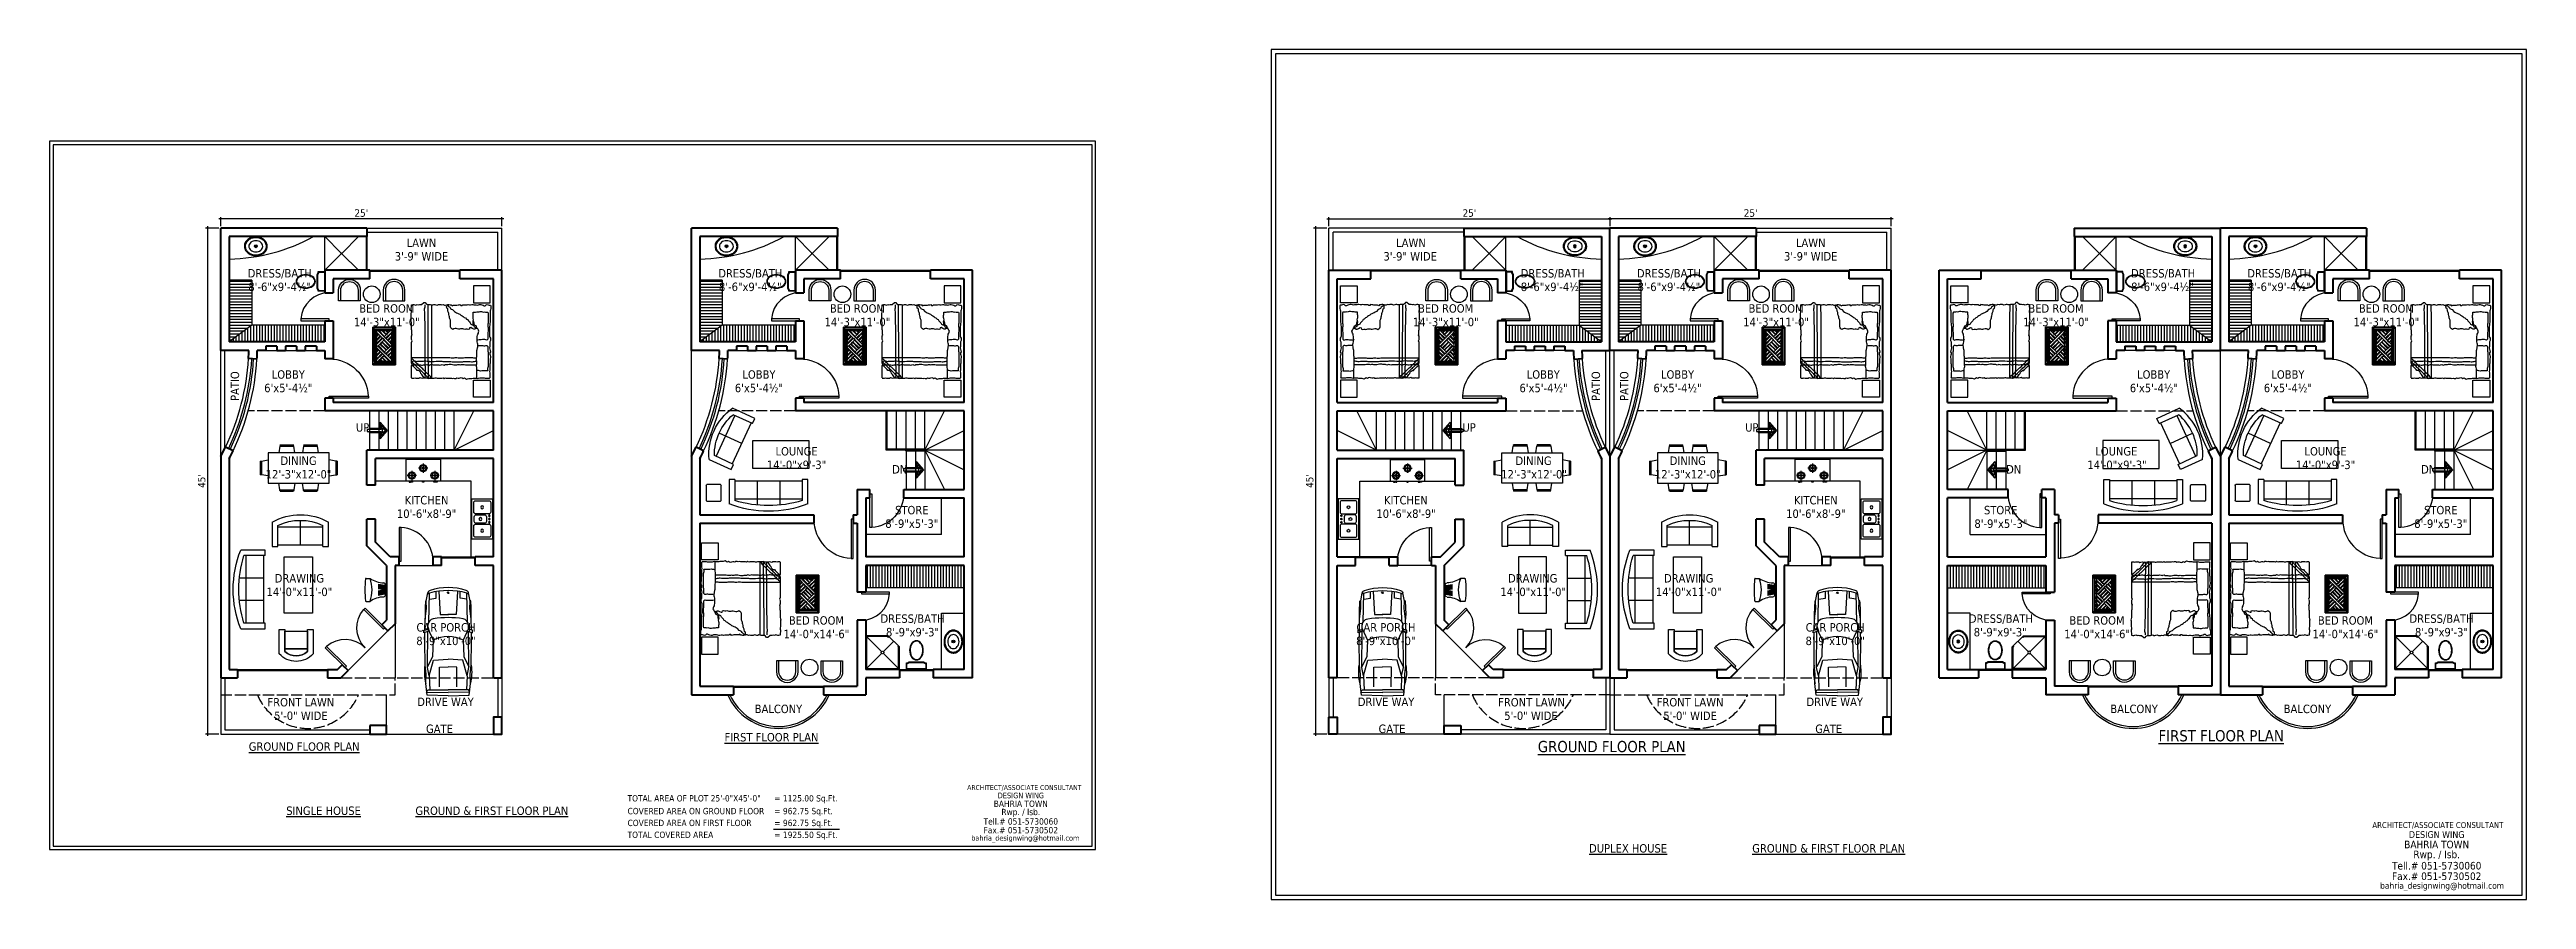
# Model space of a CAD drawing. Header units: inches. Extents: x -33 to 2609, y 38 to 945.
import ezdxf
from ezdxf.enums import TextEntityAlignment as Align

# ---------------------------------------------------------------- set-up
doc = ezdxf.new("R2010")
doc.units = ezdxf.units.IN
doc.header["$MEASUREMENT"] = 0
doc.header["$PDMODE"] = 35
doc.linetypes.add('ACAD_ISO02W100', pattern=[15, 12, -3])
for name, color, linetype in [('D WIND', 12, 'Continuous'), ('FIXTU', 135, 'Continuous'), ('FURN', 11, 'Continuous'), ('FURN 2', 40, 'Continuous'), ('TEXT', 6, 'Continuous')]:
    doc.layers.add(name, color=color, linetype=linetype)
doc.layers.add('WALL 1', color=5, linetype='Continuous', lineweight=40)
doc.layers.add('WALL 2', color=200, linetype='Continuous', lineweight=30)
doc.styles.add('ATTR', font='romans.shx', dxfattribs={"width": 0.8, "height": 0.7})
doc.styles.get("Standard").update_dxf_attribs({"font": 'TAHOMA.TTF'})
doc.dimstyles.new('STANDARD$0', dxfattribs={"dimtxt": 8, "dimasz": 2, "dimexe": 2, "dimexo": 2, "dimgap": 2, "dimtad": 1, "dimdec": 3, "dimzin": 0, "dimdsep": 46, "dimlunit": 4, "dimtxsty": 'Standard', "dimblk1": 'ARCHTICK', "dimblk2": 'ARCHTICK', "dimsah": 1, "dimcen": 36, "dimdle": 2, "dimclrd": 256, "dimclre": 256, "dimclrt": 256, "dimaunit": 1, "dimadec": 3, "dimazin": 0, "dimtfac": 1, "dimtdec": 3, "dimtofl": 0, "dimtmove": 0, "dimatfit": 0, "dimfxl": 0, "dimfrac": 1, "dimtolj": 1, "dimtzin": 0, "dimlwd": -1, "dimlwe": -1, "dimarcsym": 0})
pattern_1 = [(90, (-1019.8868, 82.2752), (-3.125, 2e-16), [])]
pattern_2 = [(90, (611.3007, 82.2752), (-3.125, 2e-16), [])]
pattern_3 = [(90, (3954.322, 82.2752), (3.125, 2e-16), [])]

msp = doc.modelspace()

# ---------------------------------------------------------------- texts
for s, height, p in [('%%UFIRST FLOOR PLAN', 9, (687.0047, 211.1992)), ('%%UFIRST FLOOR PLAN', 12, (2216.8905, 212.7754)), ('%%UGROUND FLOOR PLAN', 9, (179.4659, 201.2441)), ('%%UGROUND FLOOR PLAN', 12, (1554.6983, 201.2441)), ('%%USINGLE HOUSE', 9, (219.3803, 132.7419)), ('%%UGROUND & FIRST FLOOR PLAN', 9, (357.2252, 132.7419)), ('TOTAL AREA OF PLOT 25\'-0"X45\'-0"', 6.75, (583.5748, 146.002)), ('COVERED AREA ON GROUND FLOOR', 6.75, (583.5748, 132.3816)), ('= 1125.00 Sq.Ft.', 6.75, (740.1246, 146.002)), ('= 962.75 Sq.Ft.', 6.75, (740.1246, 132.3816)), ('TOTAL COVERED AREA', 6.75, (583.5748, 107.0691)), ('COVERED AREA ON FIRST FLOOR', 6.75, (583.5748, 119.7254)), ('= 962.75 Sq.Ft.', 6.75, (740.1246, 119.7254)), ('= 1925.50 Sq.Ft.', 6.75, (740.1246, 107.0691)), ('%%UDUPLEX HOUSE', 9, (1609.3801, 92.6118)), ('%%UGROUND & FIRST FLOOR PLAN', 9, (1783.4221, 92.6118))]:
    msp.add_text(s, height=height).set_placement(p, align=Align.MIDDLE_LEFT)
for height, p in [(5.25, (945.8975, 154.8606)), (6.3, (2445.011, 114.2784))]:
    msp.add_text('ARCHITECT/ASSOCIATE CONSULTANT', height=height).set_placement(p)
for s, height, p in [('BAHRIA TOWN', 6.75, (1003.0947, 140.1934)), ('DESIGN WING', 6, (1003.0947, 149.047)), ('Rwp. / Isb.', 6.75, (1003.0947, 131.4132)), ('bahria_designwing@hotmail.com', 5.625, (1007.8839, 103.6236)), ('Tell.# 051-5730060', 6.75, (1003.0947, 121.3301)), ('Fax.# 051-5730502', 6.75, (1003.0947, 111.9952)), ('DESIGN WING', 7.2, (2513.6477, 107.302)), ('BAHRIA TOWN', 8.1, (2513.6477, 96.6777)), ('Rwp. / Isb.', 8.1, (2513.6477, 86.1415)), ('bahria_designwing@hotmail.com', 6.75, (2519.3947, 52.794)), ('Tell.# 051-5730060', 8.1, (2513.6477, 74.0418)), ('Fax.# 051-5730502', 8.1, (2513.6477, 62.8399))]:
    msp.add_text(s, height=height).set_placement(p, align=Align.MIDDLE_CENTER)
at = {"layer": 'TEXT'}
for s, p in [('LAWN', (363.6934, 738.9518)), ('LAWN', (1419.3313, 738.9518)), ('LAWN', (1845.813, 738.9518)), ('3\'-9" WIDE', (363.6934, 724.4941)), ('3\'-9" WIDE', (1418.4971, 724.4941)), ('3\'-9" WIDE', (1845.813, 724.4941)), ('DRESS/BATH', (212.4182, 706.3732)), ('8\'-6"x9\'-4½"', (212.4182, 691.9155)), ('DRESS/BATH', (714.5022, 706.3732)), ('8\'-6"x9\'-4½"', (714.5022, 691.9155)), ('8\'-6"x9\'-4½"', (1569.9174, 691.9155)), ('DRESS/BATH', (1570.6065, 706.3732)), ('DRESS/BATH', (1694.5378, 706.3732)), ('8\'-6"x9\'-4½"', (1694.5378, 691.9155)), ('8\'-6"x9\'-4½"', (2221.0694, 691.9155)), ('DRESS/BATH', (2221.7584, 706.3732)), ('DRESS/BATH', (2345.6897, 706.3732)), ('8\'-6"x9\'-4½"', (2345.6897, 691.9155)), ('BED ROOM', (326.741, 668.8671)), ('BED ROOM', (828.825, 668.8671)), ('BED ROOM', (1456.2837, 668.8671)), ('BED ROOM', (1808.8606, 668.8671)), ('BED ROOM', (2107.4356, 668.8671)), ('BED ROOM', (2460.0125, 668.8671)), ('14\'-3"x11\'-0"', (326.741, 654.4094)), ('14\'-3"x11\'-0"', (828.825, 654.4094)), ('14\'-3"x11\'-0"', (1456.5134, 654.4094)), ('14\'-3"x11\'-0"', (1808.8606, 654.4094)), ('14\'-3"x11\'-0"', (2107.6653, 654.4094)), ('14\'-3"x11\'-0"', (2460.0125, 654.4094)), ('6\'x5\'-4½"', (221.614, 583.9147)), ('LOBBY', (221.614, 598.3724)), ('6\'x5\'-4½"', (723.698, 583.9147)), ('LOBBY', (723.698, 598.3724)), ('6\'x5\'-4½"', (1560.7881, 583.9147)), ('LOBBY', (1560.498, 598.3724)), ('6\'x5\'-4½"', (1703.7336, 583.9147)), ('LOBBY', (1703.7336, 598.3724)), ('6\'x5\'-4½"', (2211.94, 583.9147)), ('LOBBY', (2211.6499, 598.3724)), ('6\'x5\'-4½"', (2354.8855, 583.9147)), ('LOBBY', (2354.8855, 598.3724)), ('UP', (300.8606, 541.8615)), ('UP', (1481.3722, 541.8615)), ('UP', (1782.9802, 541.8615)), ('DINING', (232.5798, 506.3304)), ('14\'-0"x9\'-3"', (763.8782, 501.9281)), ('LOUNGE', (763.8782, 516.3858)), ('DINING', (1550.1245, 506.3304)), ('DINING', (1714.6994, 506.3304)), ('14\'-0"x9\'-3"', (2172.6121, 501.9281)), ('LOUNGE', (2171.8747, 516.3858)), ('14\'-0"x9\'-3"', (2395.0657, 501.9281)), ('LOUNGE', (2395.0657, 516.3858)), ('12\'-3"x12\'-0"', (232.5798, 491.8727)), ('DN', (873.8994, 497.1244)), ('12\'-3"x12\'-0"', (1550.6745, 491.8727)), ('12\'-3"x12\'-0"', (1714.6994, 491.8727)), ('DN', (2062.3612, 497.1244)), ('DN', (2505.0869, 497.1244)), ('10\'-6"x8\'-9"', (369.1401, 449.7696)), ('KITCHEN', (369.1401, 464.2273)), ('STORE', (886.8176, 453.6112)), ('10\'-6"x8\'-9"', (1414.1142, 449.7696)), ('KITCHEN', (1413.8845, 464.2273)), ('10\'-6"x8\'-9"', (1851.2597, 449.7696)), ('KITCHEN', (1851.2597, 464.2273)), ('STORE', (2048.488, 453.6112)), ('STORE', (2518.0051, 453.6112)), ('8\'-9"x5\'-3"', (886.8176, 439.1535)), ('8\'-9"x5\'-3"', (2048.7539, 439.1535)), ('8\'-9"x5\'-3"', (2518.0051, 439.1535)), ('14\'-0"x11\'-0"', (233.4853, 366.3643)), ('DRAWING', (233.4853, 380.8221)), ('14\'-0"x11\'-0"', (1549.7691, 366.3643)), ('DRAWING', (1549.219, 380.8221)), ('14\'-0"x11\'-0"', (1715.6049, 366.3643)), ('DRAWING', (1715.6049, 380.8221)), ('8\'-9"x10\'-0"', (389.8594, 314.0292)), ('CAR PORCH', (389.8594, 328.4869)), ('14\'-0"x14\'-6"', (785.0709, 321.384)), ('BED ROOM', (785.0709, 335.8417)), ('DRESS/BATH', (887.5674, 337.7967)), ('8\'-9"x9\'-3"', (887.5674, 323.339)), ('8\'-9"x10\'-0"', (1392.4762, 314.0292)), ('CAR PORCH', (1392.6515, 328.4869)), ('8\'-9"x10\'-0"', (1871.979, 314.0292)), ('CAR PORCH', (1871.979, 328.4869)), ('DRESS/BATH', (2048.6932, 337.7967)), ('8\'-9"x9\'-3"', (2048.0041, 323.339)), ('14\'-0"x14\'-6"', (2151.4194, 321.384)), ('BED ROOM', (2151.1897, 335.8417)), ('14\'-0"x14\'-6"', (2416.2584, 321.384)), ('BED ROOM', (2416.2584, 335.8417)), ('DRESS/BATH', (2518.7549, 337.7967)), ('8\'-9"x9\'-3"', (2518.7549, 323.339)), ('FRONT LAWN', (235.0234, 248.5518)), ('5\'-0" WIDE', (235.0234, 234.0941)), ('DRIVE WAY', (389.313, 248.9865)), ('BALCONY', (744.5421, 241.4408)), ('DRIVE WAY', (1392.7989, 248.9865)), ('FRONT LAWN', (1548.0012, 248.5518)), ('5\'-0" WIDE', (1547.3303, 234.0941)), ('FRONT LAWN', (1717.143, 248.5518)), ('5\'-0" WIDE', (1717.143, 234.0941)), ('DRIVE WAY', (1871.4326, 248.9865)), ('BALCONY', (2190.8059, 241.4408)), ('BALCONY', (2375.7296, 241.4408)), ('GATE', (382.8731, 220.1734)), ('GATE', (1399.1301, 220.1734)), ('GATE', (1864.9927, 220.1734))]:
    msp.add_text(s, height=9, dxfattribs=at).set_placement(p, align=Align.MIDDLE_CENTER)
for p in [(164.6409, 585.9544), (1616.5584, 585.9544), (1646.7605, 585.9544)]:
    msp.add_text('PATIO', height=9, rotation=90, dxfattribs=at).set_placement(p, align=Align.MIDDLE_CENTER)

# ---------------------------------------------------------------- blocks, each defined once
blk = doc.blocks.new('D-30')
at = {"layer": 'D WIND'}
blk.add_lwpolyline([(0, 0), (2, 0), (2, 30), (0, 30)], close=True, dxfattribs=at)
blk.add_arc((0, 0), 30, 0, 86.1774, dxfattribs=at)
blk = doc.blocks.new('WC')
for points in [[(-8, -7.5), (-7, -9.5), (-7, -10.5), (0, -10.5), (0, 10.5), (-7, 10.5), (-7, 9.5), (-8, 7.5)], [(-7.5, -7.4), (-6.5, -9.4), (-6.5, -10), (-0.5, -10), (-0.5, 10), (-6.5, 10), (-6.5, 9.4), (-7.5, 7.4)]]:
    blk.add_lwpolyline(points, close=True)
blk.add_ellipse((-20.4, -0.1), major_axis=(10.3, 0), ratio=0.702515)
blk.add_open_spline([(-10.6, -0.1), (-10.6, 0.5), (-10.7, 1.1), (-11.3, 2.4), (-11.8, 3.1), (-13.1, 4.4), (-13.9, 5), (-15.9, 5.9), (-16.9, 6.2), (-19.2, 6.6), (-20.4, 6.7), (-22.7, 6.5), (-23.9, 6.2), (-26, 5.5), (-26.9, 5), (-28.4, 3.8), (-29.1, 3.1), (-29.9, 1.6), (-30.1, 0.9), (-30.2, -0.7), (-30, -1.4), (-29.3, -2.9), (-28.8, -3.6), (-27.4, -4.9), (-26.5, -5.4), (-24.5, -6.3), (-23.4, -6.6), (-21.1, -6.9), (-19.9, -6.9), (-17.6, -6.6), (-16.4, -6.3), (-14.4, -5.5), (-13.5, -4.9), (-12.1, -3.7), (-11.5, -3), (-10.8, -1.6), (-10.6, -0.8), (-10.6, -0.1)], degree=3, knots=[0, 0, 0, 0, 0.271398, 0.271398, 0.626197, 0.626197, 0.980997, 0.980997, 1.335796, 1.335796, 1.690595, 1.690595, 2.045394, 2.045394, 2.400193, 2.400193, 2.754992, 2.754992, 3.109792, 3.109792, 3.464591, 3.464591, 3.81939, 3.81939, 4.174189, 4.174189, 4.528988, 4.528988, 4.883787, 4.883787, 5.238587, 5.238587, 5.593386, 5.593386, 5.948185, 5.948185, 6.283185, 6.283185, 6.283185, 6.283185])
blk = doc.blocks.new('WC7')
at = {"xscale": -1, "rotation": 270}
blk.add_blockref('WC', (-0.25, -0.5), dxfattribs=at)
blk = doc.blocks.new('A$C214E517B')
at = {"color": 241}
blk.add_blockref('WC7', (8.5, 28.3), dxfattribs=at)
blk = doc.blocks.new('Sink - Oval top')
for p, q in [((-1, 0), (1, 0)), ((0, 1), (0, -1))]:
    blk.add_line(p, q)
at = {"linetype": 'Continuous'}
for points in [[(-12.2, 0.4, 0.117634), (-11.5, -3.4, 0.104469), (-8.9, -6.8, 0.090016), (-5.1, -9.1, 0.08192), (-0.3, -10, 0.08192), (4.5, -9.4, 0.090016), (8.4, -7.4, 0.104469), (11.2, -4.1, 0.117634), (12.2, -0.4, 0.117634), (11.5, 3.4, 0.104469), (8.9, 6.8, 0.090016), (5.1, 9.1, 0.08192), (0.3, 10, 0.08192), (-4.5, 9.4, 0.090016), (-8.4, 7.4, 0.104469), (-11.2, 4.1, 0.117634)], [(-11.3, 0.2, 0.118622), (-10.5, -3.3, 0.104678), (-8.1, -6.4, 0.089562), (-4.5, -8.4, 0.081185), (-0.1, -9.2, 0.081185), (4.3, -8.5, 0.089562), (7.9, -6.6, 0.104678), (10.4, -3.5, 0.118622), (11.3, -0.2, 0.118622), (10.5, 3.3, 0.104678), (8.1, 6.4, 0.089562), (4.5, 8.4, 0.081185), (0.1, 9.2, 0.081185), (-4.3, 8.5, 0.089562), (-7.9, 6.6, 0.104678), (-10.4, 3.5, 0.118622)], [(-7.4, 0.1, 0.118283), (-6.9, -2.2, 0.104607), (-5.3, -4.2, 0.089718), (-3, -5.5, 0.081436), (-0.1, -6, 0.081436), (2.8, -5.6, 0.089718), (5.2, -4.3, 0.104607), (6.9, -2.3, 0.118283), (7.4, -0.1, 0.118283), (6.9, 2.2, 0.104607), (5.3, 4.2, 0.089718), (3, 5.5, 0.081436), (0.1, 6, 0.081436), (-2.8, 5.6, 0.089718), (-5.2, 4.3, 0.104607), (-6.9, 2.3, 0.118283)]]:
    blk.add_lwpolyline(points, format="xyb", close=True, dxfattribs=at)
for radius in [1.5, 1]:
    blk.add_circle((0, 0), radius)
blk = doc.blocks.new('TUB 1')
blk.add_lwpolyline([(0, 0), (36, 0), (36, 24), (24, 36), (0, 36)], close=True)
for points in [[(24.3, 34.2), (23.6, 35), (1, 35), (1, 1), (35, 1), (35, 23.6), (34.2, 24.3)], [(1, 35), (16.9, 19.1)], [(19.1, 19.1), (30, 30)], [(24.3, 34.2), (25.1, 34.9)], [(1, 1), (16.9, 16.9)], [(19.1, 16.9), (35, 1)], [(34.2, 24.3), (34.9, 25.1)]]:
    blk.add_lwpolyline(points)
blk.add_circle((18, 18), 1.5)
blk = doc.blocks.new('D-42')
at = {"layer": 'D WIND'}
blk.add_lwpolyline([(0, 0), (2, 0), (2, 42), (0, 42)], close=True, dxfattribs=at)
blk.add_arc((0, 0), 42, 0, 87.2706, dxfattribs=at)
blk = doc.blocks.new('D-36')
at = {"layer": 'D WIND'}
blk.add_lwpolyline([(0, 0), (2, 0), (2, 36), (0, 36)], close=True, dxfattribs=at)
blk.add_arc((0, 0), 36, 0, 86.8153, dxfattribs=at)
blk = doc.blocks.new('ARROW')
blk.add_lwpolyline([(1, -19.8), (2, -19.8), (2, -7.8), (9, -7.8), (0, 0), (-9, -7.8), (-2, -7.8), (-2, -19.8), (-1, -19.8)])
for points in [[(-1, -21.8), (1, -21.8), (1, -6.8), (5.7, -6.8), (0, -1.2), (-5.7, -6.8), (-1, -6.8)], [(0, -5.8), (2.4, -5.8), (0, -2.4), (-2.4, -5.8)]]:
    blk.add_lwpolyline(points, close=True)
blk = doc.blocks.new('COOK-RG')
blk.add_line((0, 1), (36.7, 1))
blk.add_lwpolyline([(0, 0), (0, 24), (36.7, 24), (36.7, 0)], close=True)
for points in [[(1.2, 18), (11, 18)], [(3.4, 24), (3.4, 25), (4.9, 25), (4.9, 24)], [(5.4, 24), (5.4, 25), (6.9, 25), (6.9, 24)], [(6.1, 13.1), (6.1, 22.9)], [(13.5, 10.2), (23.3, 10.2)], [(17.6, 24), (17.6, 25), (19.1, 25), (19.1, 24)], [(18.4, 5.3), (18.4, 15.1)], [(25.7, 18), (35.5, 18)], [(29.9, 24), (29.9, 25), (31.4, 25), (31.4, 24)], [(30.6, 13.1), (30.6, 22.9)], [(33.4, 24), (33.4, 25), (31.9, 25), (31.9, 24)]]:
    blk.add_lwpolyline(points)
for centre, radius in [((6.1, 18), 3.92), ((6.1, 18), 2.96), ((6.1, 18), 0.977), ((18.4, 10.2), 3.92), ((18.4, 10.2), 2.96), ((18.4, 10.2), 0.977), ((30.6, 18), 3.92), ((30.6, 18), 2.96), ((30.6, 18), 0.977)]:
    blk.add_circle(centre, radius)
blk = doc.blocks.new('RECTANG')
for p, q in [((1, 1), (0, 1)), ((0, 1), (0, 0)), ((1, 0), (1, 1)), ((0, 0), (1, 0))]:
    blk.add_line(p, q)
blk = doc.blocks.new('SINKTRPL')
at = {"color": 0}
for p, q in [((2, 17.5), (2, 7.5)), ((18, 19.5), (4, 19.5)), ((4, 5.5), (18, 5.5)), ((6.5, 2.5), (6.5, -2.5)), ((17.5, 4.5), (8.5, 4.5)), ((19.5, -2.5), (19.5, 2.5)), ((20, 7.5), (20, 17.5)), ((2, -7.5), (2, -17.5)), ((18, -5.5), (4, -5.5)), ((4, -19.5), (18, -19.5)), ((7, -19.5), (18, -19.5)), ((8.5, -4.5), (17.5, -4.5)), ((20, -17.5), (20, -7.5))]:
    blk.add_line(p, q, dxfattribs=at)
for centre, radius in [((3.5, 3.5), 0.791), ((3.5, 0), 0.791), ((11, 12.5), 1.5), ((13, 0), 1.5), ((3.5, -3.5), 0.791), ((11, -12.5), 1.5)]:
    blk.add_circle(centre, radius, dxfattribs=at)
for centre, start, end in [((4, 17.5), 90, 180), ((4, 7.5), 180, 270), ((8.5, 2.5), 90, 180), ((17.5, 2.5), 0, 90), ((18, 17.5), 0, 90), ((18, 7.5), 270, 0), ((4, -7.5), 90, 180), ((4, -17.5), 180, 270), ((8.5, -2.5), 180, 270), ((17.5, -2.5), 270, 0), ((18, -7.5), 0, 90), ((18, -17.5), 270, 0)]:
    blk.add_arc(centre, 2, start, end, dxfattribs=at)
at = {"color": 0, "xscale": 22, "yscale": 43, "zscale": 22}
blk.add_blockref('RECTANG', (0, -21.5), dxfattribs=at)
blk = doc.blocks.new('QBED')
at = {"layer": 'FURN'}
for p, q in [((20.4, 84), (20.2, 82.7)), ((20.2, 82.7), (20.4, 81.6)), ((20.4, 81.6), (20.6, 80.5)), ((20.6, 80.5), (20.4, 79.4)), ((20.4, 79.4), (20.4, 76.1)), ((20.6, 84), (24.5, 84)), ((24.5, 84), (26, 83.9)), ((26, 83.9), (28.6, 83.9)), ((28.6, 83.9), (29.7, 84.1)), ((29.5, 78.7), (30.5, 79.7)), ((29.7, 84.1), (31.9, 84.1)), ((30.5, 79.7), (31.7, 80.8)), ((31.7, 80.8), (32.6, 81.9)), ((31.9, 84.1), (33.3, 83.9)), ((32.6, 81.9), (33.5, 82.9)), ((34.2, 80), (33.1, 79.1)), ((33.3, 83.9), (34.4, 83.4)), ((33.5, 82.9), (34.2, 83.5)), ((35.2, 80.8), (34.2, 80)), ((34.4, 83.4), (35.5, 83.4)), ((34.8, 83.5), (34.6, 82.5)), ((34.6, 82.5), (34.6, 75.8)), ((36.1, 81.9), (35.2, 80.8)), ((35.5, 83.4), (36.6, 84)), ((37.1, 82.9), (36.1, 81.9)), ((36.6, 84), (37.9, 84.1)), ((36.8, 79.2), (37.9, 80.1)), ((38, 84), (37.1, 82.9)), ((37.9, 84.1), (45.8, 84.1)), ((37.9, 80.1), (38.7, 81.2)), ((38.2, 83.7), (38.5, 82.6)), ((38.5, 79.3), (38.2, 78.2)), ((38.5, 82.6), (38.9, 81.5)), ((38.9, 80.5), (38.5, 79.3)), ((38.7, 81.2), (39.8, 82.3)), ((38.9, 81.5), (38.9, 80.5)), ((39.8, 82.3), (40.7, 83.3)), ((40.7, 83.3), (41.7, 84.1)), ((42, 83.3), (41.8, 83.8)), ((42, 43), (42, 83.3)), ((45.8, 84.1), (47, 83.9)), ((47, 83.9), (48.3, 83.9)), ((48.3, 83.9), (49.4, 84)), ((49.4, 84), (50.8, 84.1)), ((50.8, 84.1), (51.9, 84.1)), ((51.9, 84.1), (53, 83.9)), ((53, 83.9), (55.2, 83.9)), ((55.2, 83.9), (56.3, 84.1)), ((56.3, 84.1), (57.4, 84.1)), ((57.4, 84.1), (58.5, 83.9)), ((58.5, 83.9), (60, 83.4)), ((60, 83.4), (61.6, 83.9)), ((61.6, 83.9), (65, 83.9)), ((65, 83.9), (66.1, 83.4)), ((66.1, 83.4), (67.2, 83.6)), ((67.2, 83.6), (68.4, 83.7)), ((68.4, 83.7), (71.3, 83.7)), ((71.3, 83.7), (72.4, 83.9)), ((72.4, 83.9), (73.6, 84.1)), ((73.6, 84.1), (79.7, 84.1)), ((79.7, 84.1), (81.1, 84.4)), ((81.1, 84.4), (82.2, 84.7)), ((82.2, 84.7), (83.4, 84.4)), ((83.4, 84.4), (84.6, 84.4)), ((84.6, 84.4), (85.7, 84.3)), ((85.7, 84.3), (86.8, 84.3)), ((86.8, 84.3), (87.9, 84.4)), ((87.9, 84.4), (89.4, 84.3)), ((89.4, 84.3), (90.8, 84)), ((90.8, 84), (92.2, 84)), ((92.2, 84), (93.4, 84.4)), ((93.4, 84.4), (94.5, 84.4)), ((94.5, 84.4), (96.7, 83.9)), ((96.7, 83.9), (98, 83.9)), ((98, 83.9), (98.5, 84.1)), ((98.5, 80.5), (98.3, 79.3)), ((98.3, 79.3), (98.8, 77.9)), ((98.5, 84.1), (98.8, 82.7)), ((98.8, 81.6), (98.5, 80.5)), ((98.8, 82.7), (98.8, 81.6)), ((20.3, 67), (20, 65.9)), ((20, 65.9), (20.2, 64.8)), ((20.2, 64.8), (20.4, 63.4)), ((20.4, 61), (20.2, 59.9)), ((20.2, 59.9), (20.7, 58.8)), ((20.7, 68.2), (20.3, 67)), ((20.7, 57.7), (20.3, 56.6)), ((20.3, 56.6), (20.3, 55.3)), ((20.3, 55.3), (20.4, 54.2)), ((20.4, 76.1), (20.9, 75)), ((20.7, 73.9), (20.4, 72.8)), ((20.4, 72.8), (20.7, 71.7)), ((20.4, 63.4), (20.4, 61)), ((89.2, 62.6), (20.4, 62.6)), ((20.4, 54.2), (20.4, 51.5)), ((21.4, 67.1), (20.5, 66.1)), ((20.5, 65.9), (20.5, 66.4)), ((20.5, 66.1), (20.5, 65.9)), ((20.5, 62.6), (21, 63.8)), ((20.6, 69.7), (21, 70.8)), ((20.6, 66), (37.4, 66)), ((20.9, 75), (20.7, 73.9)), ((20.7, 71.7), (20.7, 68.2)), ((20.7, 58.8), (20.7, 57.7)), ((20.8, 69.6), (21.8, 69.3)), ((21, 70.8), (22.1, 71.5)), ((21, 63.8), (22, 63.9)), ((22.4, 68.1), (21.4, 67.1)), ((21.8, 69.3), (23, 69)), ((22, 63.9), (23.1, 64.9)), ((22.1, 71.5), (23.1, 72.2)), ((23.4, 69.1), (22.4, 68.1)), ((23, 69), (27.6, 69)), ((23.1, 72.2), (24.1, 73)), ((23.1, 64.9), (24.2, 65.8)), ((24.3, 70.1), (23.4, 69.1)), ((24.1, 73), (25.2, 74)), ((24.2, 65.8), (25, 66.9)), ((25.4, 70.9), (24.3, 70.1)), ((25, 66.9), (25.9, 67.9)), ((25.2, 74), (26.7, 74.4)), ((26.4, 71.9), (25.4, 70.9)), ((25.9, 67.9), (27, 69)), ((27.5, 73), (26.4, 71.9)), ((26.7, 74.4), (27.8, 75.5)), ((27, 69), (28.1, 70.1)), ((28.5, 74), (27.5, 73)), ((27.6, 69), (28.9, 69.2)), ((27.8, 75.5), (28.4, 76.6)), ((28.1, 70.1), (29.1, 71.1)), ((28.4, 76.6), (28.5, 78)), ((28.5, 78), (29.5, 78.7)), ((29.4, 75), (28.5, 74)), ((28.9, 69.2), (32.6, 69.2)), ((29.1, 71.1), (30.2, 72.1)), ((30.4, 76), (29.4, 75)), ((30.2, 72.1), (31.2, 73.2)), ((31.2, 77), (30.4, 76)), ((32.2, 78.1), (31.2, 77)), ((31.2, 73.2), (32.2, 74.2)), ((33.1, 79.1), (32.2, 78.1)), ((32.2, 74.2), (32.8, 75.3)), ((32.6, 69.2), (33.8, 69.4)), ((32.8, 75.3), (33.9, 76.1)), ((34.5, 66.8), (33.7, 65.7)), ((33.7, 65.7), (34.6, 64.4)), ((33.8, 69.4), (76.6, 69.4)), ((33.9, 76.1), (35, 77.1)), ((34.4, 74.6), (34.2, 73.3)), ((34.2, 73.3), (34.2, 72.2)), ((34.2, 72.2), (34.4, 71.2)), ((34.5, 54.9), (34.2, 53.8)), ((34.2, 53.8), (34.4, 52.5)), ((34.6, 75.8), (34.4, 74.6)), ((34.4, 71.2), (34.4, 70.1)), ((34.4, 70.1), (34.6, 69)), ((34.9, 67.8), (34.5, 66.8)), ((34.6, 56), (34.5, 54.9)), ((34.6, 69), (34.9, 67.8)), ((34.6, 64.4), (34.9, 63.3)), ((34.8, 62), (34.6, 60.9)), ((34.6, 60.9), (34.6, 56)), ((34.9, 63.3), (34.8, 62)), ((35, 77.1), (36, 78.2)), ((36, 78.2), (36.8, 79.2)), ((37.4, 66), (39.4, 66.1)), ((38.2, 78.2), (38.5, 77.2)), ((38.2, 65.2), (38.2, 60)), ((38.2, 60), (38.5, 57.6)), ((38.6, 75.8), (38.4, 73.4)), ((38.4, 73.4), (38.4, 72.4)), ((38.4, 72.4), (38.6, 71.3)), ((38.6, 67.2), (38.4, 66.1)), ((38.4, 66.1), (38.4, 65)), ((38.5, 77.2), (38.6, 75.8)), ((38.5, 57.6), (38.5, 51.7)), ((38.6, 71.3), (38.8, 70)), ((38.8, 68.6), (38.6, 67.2)), ((38.8, 70), (38.8, 68.6)), ((39.4, 66.1), (40.5, 66.2)), ((40.5, 66.2), (98.5, 66.4)), ((76.6, 69.4), (78.2, 69.6)), ((78.2, 69.6), (80.4, 69.6)), ((80.4, 69.6), (82.2, 69.7)), ((82.2, 69.7), (90, 69.7)), ((93.3, 62.8), (89.2, 62.6)), ((90, 69.7), (91.2, 69.8)), ((91.2, 69.8), (92.5, 70)), ((92.5, 70), (94.2, 70)), ((98.5, 62.8), (93.3, 62.8)), ((94.2, 70), (95.4, 69.7)), ((95.4, 69.7), (96.5, 69.6)), ((96.5, 69.6), (98.4, 69.6)), ((98.7, 58), (98.3, 56.6)), ((98.3, 56.6), (98.8, 55.3)), ((98.5, 62.5), (98.4, 61.3)), ((98.4, 61.3), (98.8, 60.2)), ((98.8, 63.6), (98.5, 62.5)), ((98.8, 77.9), (98.7, 76.8)), ((98.7, 76.8), (98.8, 75.5)), ((99, 59.1), (98.7, 58)), ((98.8, 75.5), (98.8, 73.3)), ((98.8, 73.3), (101, 70.8)), ((99, 66), (98.8, 64.8)), ((98.8, 64.8), (98.8, 63.6)), ((98.8, 60.2), (99, 59.1)), ((98.8, 55.3), (98.8, 52.8)), ((99.8, 68.5), (99, 67.1)), ((99, 67.1), (99, 66)), ((101.2, 69.3), (99.8, 68.5)), ((101, 70.8), (101.2, 69.3)), ((20.6, 50.4), (19.8, 49.2)), ((19.8, 49.2), (20.7, 48.1)), ((20.2, 39.1), (19.9, 38)), ((19.9, 38), (20, 36.7)), ((20.6, 29.9), (19.9, 28.8)), ((19.9, 28.8), (20.6, 27.5)), ((20.6, 27.5), (19.9, 26.4)), ((20.2, 41.5), (20, 40.4)), ((20, 40.4), (20.2, 39.1)), ((20, 36.7), (20.6, 35.5)), ((20.4, 47), (20.2, 45.9)), ((20.2, 45.9), (20.2, 44.8)), ((20.2, 44.8), (20.4, 43.7)), ((20.3, 42.6), (20.2, 41.5)), ((20.4, 43.7), (20.3, 42.6)), ((20.4, 51.5), (20.6, 50.4)), ((20.7, 48.1), (20.4, 47)), ((20.6, 35.5), (20.4, 34.4)), ((20.4, 34.4), (20.4, 33.3)), ((20.4, 33.3), (20.6, 32.2)), ((20.6, 32.2), (21, 31.1)), ((21, 31.1), (20.6, 29.9)), ((34.5, 50.4), (34.1, 49.3)), ((34.1, 49.3), (34.8, 48)), ((34.4, 52.5), (35, 51.4)), ((35, 51.4), (34.5, 50.4)), ((34.6, 38.9), (34.5, 37.8)), ((34.5, 37.8), (34.5, 36.8)), ((34.5, 36.8), (34.6, 35.7)), ((35, 40.2), (34.6, 38.9)), ((34.6, 35.7), (34.9, 34.6)), ((34.8, 33.2), (34.6, 32.1)), ((34.6, 32.1), (34.8, 31)), ((34.8, 27.7), (34.6, 26.5)), ((34.6, 26.5), (34.6, 17.6)), ((34.8, 48), (34.8, 46.6)), ((34.8, 46.6), (34.9, 45.3)), ((34.9, 34.6), (34.8, 33.2)), ((34.8, 31), (34.9, 30)), ((34.9, 28.9), (34.8, 27.7)), ((34.9, 45.3), (35.2, 44)), ((34.9, 30), (34.9, 28.9)), ((35.3, 41.6), (35, 40.2)), ((35.2, 44), (35.4, 42.8)), ((35.4, 42.8), (35.3, 41.6)), ((37.8, 40.6), (37.7, 39.3)), ((37.7, 39.3), (37.7, 30.5)), ((37.7, 30.5), (37.8, 29.4)), ((38, 42), (37.8, 40.6)), ((37.8, 29.4), (38, 28.4)), ((38.1, 46), (38, 44.6)), ((38, 44.6), (38, 42)), ((38, 28.4), (38, 27.3)), ((38, 27.3), (38.1, 26.1)), ((38.2, 50.6), (38.1, 49.6)), ((38.1, 49.6), (38.1, 46)), ((38.5, 51.7), (38.2, 50.6)), ((41.7, 34.4), (42.1, 35.7)), ((41.7, 29.6), (41.7, 34.4)), ((41.8, 28.4), (41.7, 29.6)), ((41.8, 41.6), (42, 43)), ((41.8, 39), (41.8, 41.6)), ((42.1, 37.8), (41.8, 39)), ((42, 27.3), (41.8, 28.4)), ((42, 18.6), (42, 27.3)), ((42.1, 35.7), (42.1, 37.8)), ((72.2, 27.1), (72.6, 28.2)), ((72.5, 26), (72.2, 27.1)), ((72.4, 40), (72.8, 41.1)), ((72.8, 38.9), (72.4, 40)), ((72.5, 34), (72.9, 35.4)), ((72.5, 32.9), (72.5, 34)), ((72.9, 31.8), (72.5, 32.9)), ((72.6, 28.2), (73.1, 29.3)), ((72.8, 41.1), (73.9, 41.9)), ((73.2, 37.6), (72.8, 38.9)), ((72.9, 35.4), (73.2, 36.5)), ((73.1, 30.6), (72.9, 31.8)), ((73.1, 29.3), (73.1, 30.6)), ((73.2, 36.5), (73.2, 37.6)), ((73.9, 41.9), (75, 42.3)), ((75, 42.3), (76.1, 42.5)), ((76.1, 42.5), (77.2, 42.5)), ((77.2, 42.5), (78.6, 42.3)), ((78.6, 42.3), (82.3, 42.3)), ((82.3, 42.3), (83.6, 43.2)), ((84.6, 26.6), (83.3, 25.4)), ((83.6, 43.2), (84.7, 43.4)), ((85.2, 27.7), (84.6, 26.6)), ((84.7, 43.4), (85.8, 43.4)), ((86.2, 28.9), (85.2, 27.7)), ((85.8, 43.4), (86.9, 43.9)), ((87, 30), (86.2, 28.9)), ((86.9, 43.9), (88.3, 44.3)), ((87.5, 31.3), (87, 30)), ((88.6, 32.4), (87.5, 31.3)), ((88.3, 44.3), (89.4, 44.3)), ((89, 33.6), (88.6, 32.4)), ((89.7, 34.9), (89, 33.6)), ((89.4, 44.3), (90.5, 44.5)), ((90.2, 36), (89.7, 34.9)), ((90.8, 37.2), (90.2, 36)), ((90.5, 44.5), (91.8, 45.1)), ((91.5, 38.3), (90.8, 37.2)), ((93.7, 40.3), (91.5, 38.3)), ((91.8, 45.1), (92.9, 45.1)), ((92.9, 45.1), (94.2, 45.4)), ((94.1, 41.4), (93.7, 40.3)), ((94.5, 42.6), (94.1, 41.4)), ((94.2, 45.4), (95.1, 46.5)), ((95.9, 43.3), (94.5, 42.6)), ((95.1, 46.5), (96.3, 46.8)), ((96.7, 44.5), (95.9, 43.3)), ((96.3, 46.8), (97.4, 46.5)), ((97.8, 45.4), (96.7, 44.5)), ((97.4, 46.5), (98.5, 46.6)), ((98.5, 41.8), (97.4, 40.8)), ((97.4, 40.8), (98.1, 39.6)), ((97.8, 31.4), (97.7, 30.3)), ((97.7, 30.3), (98.5, 29.2)), ((98.5, 46.6), (97.8, 45.4)), ((99, 32.1), (97.8, 31.4)), ((98.8, 50.2), (98.1, 48.7)), ((98.1, 48.7), (98.1, 47.6)), ((98.1, 47.6), (98.5, 46.5)), ((98.1, 39.6), (98.3, 38.3)), ((98.3, 38.3), (98.3, 35.7)), ((98.3, 35.7), (98.4, 34.4)), ((98.4, 34.4), (98.5, 33.3)), ((98.8, 52.8), (98.5, 51.6)), ((98.5, 51.6), (98.8, 50.2)), ((98.5, 46.5), (98.8, 45.2)), ((98.7, 42.9), (98.5, 41.8)), ((98.5, 33.3), (99, 32.1)), ((98.5, 29.2), (98.5, 24.8)), ((98.8, 44.1), (98.7, 42.9)), ((98.8, 45.2), (98.8, 44.1)), ((19.9, 26.4), (19.3, 25.3)), ((19.3, 25.3), (19.5, 24.2)), ((19.5, 24.2), (19.9, 23)), ((19.9, 23), (20, 21.7)), ((20, 21.7), (19.9, 20.6)), ((19.9, 20.6), (20, 19.5)), ((20, 19.5), (20.2, 18.4)), ((20.3, 14.9), (20, 13.8)), ((20, 13.8), (20.4, 12.6)), ((20.2, 18.4), (20.2, 17.1)), ((20.2, 17.1), (20.4, 16)), ((20.7, 6.6), (20.2, 5.5)), ((20.2, 5.5), (20.2, 4.4)), ((20.2, 4.4), (20.4, 3.2)), ((20.4, 16), (20.3, 14.9)), ((20.3, 14.4), (21.4, 14.2)), ((20.4, 12.6), (20.7, 11.3)), ((20.4, 3.2), (20.4, 0.9)), ((20.4, 0.9), (21, 0)), ((20.7, 11.3), (20.7, 6.6)), ((22.2, 0.4), (20.7, 0.4)), ((21.4, 14.2), (30.3, 14.2)), ((23.5, 0.5), (22.2, 0.4)), ((26.1, 0.5), (23.5, 0.5)), ((27.4, 0.7), (26.1, 0.5)), ((28.8, 0.5), (27.4, 0.7)), ((27.9, 10.5), (28.1, 11.6)), ((28.1, 9.1), (27.9, 10.5)), ((28.1, 11.6), (28.3, 12.7)), ((28.1, 4.1), (28.1, 9.1)), ((28.2, 2.7), (28.1, 4.1)), ((28.6, 13.8), (28.2, 14.4)), ((29.3, 2.9), (28.2, 2.7)), ((28.3, 12.7), (28.6, 13.8)), ((30, 0.3), (28.8, 0.5)), ((30.6, 2.9), (29.3, 2.9)), ((32.2, 0.3), (30, 0.3)), ((30.3, 14.2), (31.7, 14.5)), ((31.8, 2.6), (30.6, 2.9)), ((31.7, 14.5), (32.9, 14.8)), ((32.9, 2.3), (31.8, 2.6)), ((33.7, 0.4), (32.2, 0.3)), ((32.9, 14.8), (34.4, 14.6)), ((34.3, 2.3), (32.9, 2.3)), ((35.1, 0.4), (33.7, 0.4)), ((35.8, 2.2), (34.3, 2.3)), ((34.4, 14.6), (35.5, 14.5)), ((34.6, 17.6), (34.5, 16.5)), ((34.5, 16.5), (34.5, 14.4)), ((34.5, 14.4), (34.5, 14.6)), ((36.4, 0.1), (35.1, 0.4)), ((35.5, 14.5), (38, 14.5)), ((46.6, 2.2), (35.8, 2.2)), ((39.8, 0.1), (36.4, 0.1)), ((38, 21.3), (37.8, 20.1)), ((37.8, 20.1), (37.8, 18.9)), ((37.8, 18.9), (38, 17.8)), ((38.1, 23.4), (38, 22.4)), ((38, 22.4), (38, 21.3)), ((38, 17.8), (38.1, 16.8)), ((38, 14.5), (39.3, 14.6)), ((38.1, 26.1), (38.1, 23.4)), ((38.1, 16.8), (38.4, 15.7)), ((38.4, 15.7), (38.4, 14.6)), ((39.3, 14.6), (41.8, 14.6)), ((40.9, 0), (39.8, 0.1)), ((41.7, 17.6), (42, 18.6)), ((41.7, 15.2), (41.7, 17.6)), ((41.8, 14.6), (42.9, 14.5)), ((42.9, 14.5), (44, 14.4)), ((44.7, 0.1), (43.3, -0.3)), ((44, 14.4), (45.1, 14.2)), ((45.8, 0.5), (44.7, 0.1)), ((45.1, 14.2), (49.8, 14.2)), ((47.3, 0.5), (45.8, 0.5)), ((47.9, 2.3), (46.6, 2.2)), ((48.4, -0.2), (47.3, 0.5)), ((49.1, 2.5), (47.9, 2.3)), ((49.9, 0.1), (48.4, -0.2)), ((54, 2.5), (49.1, 2.5)), ((49.8, 14.2), (51, 14)), ((51.2, 0.4), (49.9, 0.1)), ((51, 14), (52.7, 13.7)), ((52.7, 0.7), (51.2, 0.4)), ((52.7, 13.7), (53.8, 13.4)), ((54, 0.5), (52.7, 0.7)), ((53.8, 13.4), (55.2, 13.3)), ((55.2, 3.6), (54, 2.5)), ((55.1, 0.5), (54, 0.5)), ((54.9, 13.4), (55.3, 12.2)), ((55.3, 8), (54.9, 6.9)), ((54.9, 6.9), (54.9, 5.8)), ((54.9, 5.8), (55.1, 4.7)), ((55.1, 4.7), (55.2, 3.6)), ((56.6, 0.4), (55.1, 0.5)), ((55.2, 13.3), (56.7, 13.1)), ((55.3, 12.2), (55.3, 8)), ((59.1, 0.4), (56.6, 0.4)), ((56.7, 13.1), (57.8, 13.5)), ((57.8, 13.5), (59.2, 14)), ((60.5, -0.2), (59.1, 0.4)), ((59.2, 14), (64.9, 14)), ((60.9, 13.1), (61.4, 14.2)), ((61.2, 12), (60.9, 13.1)), ((61, 3.6), (61.3, 4.7)), ((62, 2.5), (61, 3.6)), ((61.4, 14.2), (61.2, 14.1)), ((61.2, 10.9), (61.2, 12)), ((61.3, 9.7), (61.2, 10.9)), ((61.4, 8.4), (61.3, 9.7)), ((61.3, 4.7), (61.4, 5.8)), ((61.4, 5.8), (61.4, 8.4)), ((69.2, 2.5), (62, 2.5)), ((64.1, 0.4), (63, -0.2)), ((65.3, 0.7), (64.1, 0.4)), ((64.9, 14), (66.1, 13.7)), ((71.3, 0.7), (65.3, 0.7)), ((66.1, 13.7), (67.2, 13.4)), ((67.2, 13.4), (68.4, 12.7)), ((68.4, 12.7), (69.5, 12.6)), ((70.6, 2.3), (69.2, 2.5)), ((69.5, 12.6), (70.6, 12.3)), ((70.6, 12.3), (71.7, 12.7)), ((72, 2.2), (70.6, 2.3)), ((72.9, 0.8), (71.3, 0.7)), ((71.7, 12.7), (72.9, 13.4)), ((74.4, 2.2), (72, 2.2)), ((72.2, 23.6), (72.6, 24.8)), ((72.6, 22.3), (72.2, 23.6)), ((72.6, 24.8), (72.5, 26)), ((74, 22), (72.6, 22.3)), ((72.6, 17.7), (73.2, 19.2)), ((72.6, 16.6), (72.6, 17.7)), ((73.6, 15.5), (72.6, 16.6)), ((72.9, 13.4), (74, 14.4)), ((74.2, 0.9), (72.9, 0.8)), ((74.2, 15.1), (73.1, 14.6)), ((73.1, 14.6), (75, 14.6)), ((73.2, 19.2), (74.2, 20.9)), ((74, 14.4), (73.6, 15.5)), ((74.2, 20.9), (74, 22)), ((74.7, 16.2), (74.2, 15.1)), ((75.4, 0.9), (74.2, 0.9)), ((75.6, 2.5), (74.4, 2.2)), ((75.6, 17.3), (74.7, 16.2)), ((75, 14.6), (76.2, 15.2)), ((76.9, 0.5), (75.4, 0.9)), ((76.9, 17.8), (75.6, 17.3)), ((77.9, 2.5), (75.6, 2.5)), ((76.2, 15.2), (76.9, 16.7)), ((76.7, 16.7), (77.9, 17.3)), ((76.9, 16.7), (76.7, 16.7)), ((76.8, 18.1), (78, 18.1)), ((76.9, 18.1), (76.8, 17.8)), ((77.2, 19.4), (76.9, 18.1)), ((78.2, 0.3), (76.9, 0.5)), ((77.9, 20.6), (77.2, 19.4)), ((79.2, 21.3), (77.9, 20.6)), ((78.6, 18), (77.9, 18.1)), ((77.9, 17.3), (79.2, 17.3)), ((79, 2.3), (77.9, 2.5)), ((78, 18.1), (79.2, 18.2)), ((80.3, 0.1), (78.2, 0.3)), ((79.7, 18), (78.6, 18)), ((80.3, 2.2), (79, 2.3)), ((80.3, 22.3), (79.2, 21.3)), ((79.2, 18.2), (80.3, 18.4)), ((79.2, 17.3), (80.8, 17.8)), ((80.8, 17.8), (79.7, 18)), ((81.6, 23.4), (80.3, 22.3)), ((80.3, 18.4), (81.5, 18.1)), ((87, 2.2), (80.3, 2.2)), ((85.4, 0.1), (80.3, 0.1)), ((81.5, 18.1), (82.6, 18)), ((82.8, 24.2), (81.6, 23.4)), ((82.6, 18), (83.9, 18.1)), ((83.3, 25.4), (82.8, 24.2)), ((83.9, 18.1), (85, 18.4)), ((85, 18.4), (87.3, 18.4)), ((86.5, 0), (85.4, 0.1)), ((88.4, 2.1), (87, 2.2)), ((87.3, 18.4), (88.4, 18.2)), ((88.4, 18.2), (89.5, 18.1)), ((89.5, 2.2), (88.4, 2.1)), ((89.5, 18.1), (90.6, 18.1)), ((90.8, 2.7), (89.5, 2.2)), ((90.6, 18.1), (90.9, 16.9)), ((90.9, 16.9), (90.8, 15.6)), ((90.8, 15.6), (91.1, 14.5)), ((91.1, 8.3), (90.8, 7.2)), ((90.8, 7.2), (91.1, 6.1)), ((91.1, 6.1), (90.8, 5)), ((90.8, 5), (90.8, 2.7)), ((91.1, 14.5), (91.2, 13.4)), ((91.3, 9.4), (91.1, 8.3)), ((91.2, 13.4), (91.2, 12)), ((91.2, 12), (91.3, 10.6)), ((91.3, 10.6), (91.3, 9.4)), ((98.3, 7.7), (97.4, 6.6)), ((97.4, 6.6), (97.4, 5.4)), ((97.4, 5.4), (98.7, 4.4)), ((98.4, 15.1), (98.1, 13.8)), ((98.1, 13.8), (98.4, 12.7)), ((98.7, 9.1), (98.3, 7.7)), ((98.5, 2.2), (98.3, 1.1)), ((98.3, 1.1), (98.3, -0.2)), ((98.5, 17.4), (98.4, 16.2)), ((98.4, 16.2), (98.4, 15.1)), ((98.4, 12.7), (99, 11.5)), ((98.5, 24.8), (98.8, 23.5)), ((98.7, 22.3), (98.5, 21)), ((98.5, 21), (98.8, 19.6)), ((98.8, 18.5), (98.5, 17.4)), ((99, 3.3), (98.5, 2.2)), ((98.8, 23.5), (98.7, 22.3)), ((99, 10.2), (98.7, 9.1)), ((98.7, 4.4), (99, 3.3)), ((98.8, 19.6), (98.8, 18.5)), ((99, 11.5), (99, 10.2)), ((42.2, -0.3), (40.9, 0)), ((43.3, -0.3), (42.2, -0.3)), ((61.8, -0.4), (60.5, -0.2)), ((63, -0.2), (61.8, -0.4)), ((92.2, 0), (86.5, 0)), ((93.3, -0.2), (92.2, 0)), ((94.5, -0.7), (93.3, -0.2)), ((97.2, -0.7), (94.5, -0.7)), ((98.3, -0.2), (97.2, -0.7))]:
    blk.add_line(p, q, dxfattribs=at)
for points in [[(18, 18), (18, 0), (0, 0), (0, 18)], [(100.8, 18), (100.8, 0), (118.8, 0), (118.8, 18)]]:
    blk.add_lwpolyline(points, close=True, dxfattribs=at)
blk = doc.blocks.new('CHAIR3')
at = {"color": 0}
for p, q in [((15, 15), (0, 15)), ((0, 15), (0, -15)), ((15, 12), (0, 12)), ((0, -12), (15, -12)), ((0, -15), (15, -15))]:
    blk.add_line(p, q, dxfattribs=at)
for radius in [15, 12]:
    blk.add_arc((15, 0), radius, 270, 90, dxfattribs=at)
blk = doc.blocks.new('TABLE-1')
at = {"layer": 'FURN'}
for p, q in [((25.7, 7.9), (-14.3, 7.9)), ((-14.3, 7.9), (-14.3, -16.1)), ((-12.8, 6.4, -15.5), (-12.8, 4.4, -15.5)), ((-10.8, 6.4, -15.5), (-12.8, 6.4, -15.5)), ((-12.8, 4.4, -15.5), (-10.8, 4.4, -15.5)), ((-12.8, -12.6, -2), (-12.8, 4.4, -2)), ((-12.8, 4.4, -2), (-11.8, 4.4, -2)), ((-11.8, 4.4, -2), (-11.8, -12.6, -2)), ((-10.8, 4.4, -15.5), (-10.8, 6.4, -15.5)), ((22.2, 6.4, -2), (-10.8, 6.4, -2)), ((-10.8, 6.4, -2), (-10.8, 5.4, -2)), ((-10.8, 5.4, -2), (22.2, 5.4, -2)), ((4.1, 4.1, 1), (-10.8, -10.8, 1)), ((-10.8, -12.4, 1), (-10.8, 4.1, 1)), ((-10.8, 4.1, 1), (22.2, 4.1, 1)), ((-10.8, 2.5, 1), (-10.8, 4.1, 1)), ((-10.8, 4.1, 1), (-9.2, 4.1, 1)), ((-4.1, -4.1, 1), (-10.8, 2.5, 1)), ((-10.3, 2, 1), (-10.8, 1.5, 1)), ((-10.8, -1.6, 1), (-8.7, 0.4, 1)), ((-8.7, 0.4, 1), (-10.3, 2, 1)), ((-9.2, 4.1, 1), (-2.5, -2.6, 1)), ((-9.2, -12.4, 1), (5.7, 2.5, 1)), ((-8.2, 4.1, 1), (-2.1, -2.1, 1)), ((-0.5, -0.5, 1), (-5.1, 4.1, 1)), ((-4.1, 4.1, 1), (0, 0, 1)), ((1.6, 1.6, 1), (-1, 4.1, 1)), ((6.2, 2, 1), (-0.4, -4.6, 1)), ((0, 4.1, 1), (2.1, 2.1, 1)), ((0, 0, 1), (1.6, 1.6, 1)), ((1.1, -6.2, 1), (7.8, 0.4, 1)), ((2.1, 2.1, 1), (3.6, 3.6, 1)), ((3.6, 3.6, 1), (3.1, 4.1, 1)), ((5.7, 4.1, 1), (4.1, 4.1, 1)), ((20.6, 4.1, 1), (5.7, -10.8, 1)), ((5.7, 2.5, 1), (5.7, 4.1, 1)), ((5.7, 2.5, 1), (5.7, 4.1, 1)), ((5.7, 4.1, 1), (7.3, 4.1, 1)), ((12.4, -4.1, 1), (5.7, 2.5, 1)), ((7.8, 0.4, 1), (6.2, 2, 1)), ((7.3, 4.1, 1), (14, -2.6, 1)), ((7.3, -12.4, 1), (22.2, 2.5, 1)), ((8.3, 4.1, 1), (14.4, -2.1, 1)), ((16, -0.5, 1), (11.4, 4.1, 1)), ((12.4, 4.1, 1), (16.5, 0, 1)), ((18.1, 1.6, 1), (15.5, 4.1, 1)), ((22.2, 1.5, 1), (16.1, -4.6, 1)), ((16.5, 4.1, 1), (18.6, 2.1, 1)), ((16.5, 0, 1), (18.1, 1.6, 1)), ((18.6, 2.1, 1), (20.1, 3.6, 1)), ((20.1, 3.6, 1), (19.6, 4.1, 1)), ((22.2, 4.1, 1), (20.6, 4.1, 1)), ((22.2, 4.4, -15.5), (22.2, 6.4, -15.5)), ((22.2, 6.4, -15.5), (24.2, 6.4, -15.5)), ((22.2, 5.4, -2), (22.2, 6.4, -2)), ((24.2, 4.4, -15.5), (22.2, 4.4, -15.5)), ((22.2, 4.1, 1), (22.2, -12.4, 1)), ((22.2, 2.5, 1), (22.2, 4.1, 1)), ((23.2, 4.4, -2), (23.2, -12.6, -2)), ((24.2, 4.4, -2), (23.2, 4.4, -2)), ((24.2, 6.4, -15.5), (24.2, 4.4, -15.5)), ((24.2, -12.6, -2), (24.2, 4.4, -2)), ((25.7, -16.1), (25.7, 7.9)), ((-14.3, -16.1), (25.7, -16.1)), ((-12.8, -14.6, -15.5), (-12.8, -12.6, -15.5)), ((-12.8, -12.6, -15.5), (-10.8, -12.6, -15.5)), ((-11.8, -12.6, -2), (-12.8, -12.6, -2)), ((-10.8, -14.6, -15.5), (-12.8, -14.6, -15.5)), ((-8.2, -0.1, 1), (-10.8, -2.6, 1)), ((-10.8, -5.7, 1), (-6.7, -1.6, 1)), ((-6.2, -2.1, 1), (-10.8, -6.7, 1)), ((-10.8, -9.8, 1), (-4.6, -3.7, 1)), ((-10.8, -10.8, 1), (-10.8, -12.4, 1)), ((22.2, -12.4, 1), (-10.8, -12.4, 1)), ((-10.8, -12.4, 1), (-9.2, -12.4, 1)), ((-10.8, -12.6, -15.5), (-10.8, -14.6, -15.5)), ((-10.8, -13.6, -2), (22.2, -13.6, -2)), ((-10.8, -14.6, -2), (-10.8, -13.6, -2)), ((22.2, -14.6, -2), (-10.8, -14.6, -2)), ((-7.1, -10.4, 1), (-8.7, -11.9, 1)), ((-8.7, -11.9, 1), (-8.2, -12.4, 1)), ((-6.7, -1.6, 1), (-8.2, -0.1, 1)), ((-5.1, -12.4, 1), (-7.1, -10.4, 1)), ((-5, -8.3, 1), (-6.6, -9.9, 1)), ((-6.6, -9.9, 1), (-4.1, -12.4, 1)), ((-4.6, -3.7, 1), (-6.2, -2.1, 1)), ((-1, -12.4, 1), (-5, -8.3, 1)), ((-3, -6.2, 1), (-4.5, -7.8, 1)), ((-4.5, -7.8, 1), (0, -12.4, 1)), ((3.1, -12.4, 1), (-3, -6.2, 1)), ((4.1, -12.4, 1), (-2.5, -5.7, 1)), ((-2.1, -2.1, 1), (-0.5, -0.5, 1)), ((-0.9, -4.1, 1), (5.7, -10.8, 1)), ((-0.4, -4.6, 1), (1.1, -6.2, 1)), ((8.3, -0.1, 1), (1.6, -6.7, 1)), ((1.6, -6.7, 1), (3.2, -8.2, 1)), ((3.2, -8.2, 1), (9.8, -1.6, 1)), ((10.3, -2.1, 1), (3.7, -8.7, 1)), ((5.7, -6.7, 1), (3.7, -8.7, 1)), ((3.7, -8.7, 1), (5.2, -10.3, 1)), ((3.7, -8.7, 1), (5.2, -10.3, 1)), ((5.7, -12.4, 1), (4.1, -12.4, 1)), ((5.2, -10.3, 1), (11.9, -3.7, 1)), ((5.2, -10.3, 1), (5.7, -9.8, 1)), ((5.7, -10.8, 1), (5.7, -12.4, 1)), ((5.7, -10.8, 1), (5.7, -12.4, 1)), ((5.7, -12.4, 1), (7.3, -12.4, 1)), ((9.8, -1.6, 1), (8.3, -0.1, 1)), ((11.5, -8.3, 1), (9.9, -9.9, 1)), ((9.9, -9.9, 1), (12.4, -12.4, 1)), ((11.9, -3.7, 1), (10.3, -2.1, 1)), ((15.5, -12.4, 1), (11.5, -8.3, 1)), ((13.5, -6.2, 1), (12, -7.8, 1)), ((12, -7.8, 1), (16.5, -12.4, 1)), ((19.6, -12.4, 1), (13.5, -6.2, 1)), ((20.6, -12.4, 1), (14, -5.7, 1)), ((14.4, -2.1, 1), (16, -0.5, 1)), ((15.6, -4.1, 1), (22.2, -10.8, 1)), ((16.1, -4.6, 1), (17.6, -6.2, 1)), ((17.6, -6.2, 1), (22.2, -1.6, 1)), ((22.2, -2.6, 1), (18.1, -6.7, 1)), ((18.1, -6.7, 1), (19.7, -8.2, 1)), ((19.7, -8.2, 1), (22.2, -5.7, 1)), ((22.2, -6.7, 1), (20.2, -8.7, 1)), ((20.2, -8.7, 1), (21.7, -10.3, 1)), ((22.2, -12.4, 1), (20.6, -12.4, 1)), ((21.7, -10.3, 1), (22.2, -9.8, 1)), ((22.2, -10.8, 1), (22.2, -12.4, 1)), ((24.2, -12.6, -15.5), (22.2, -12.6, -15.5)), ((22.2, -12.6, -15.5), (22.2, -14.6, -15.5)), ((22.2, -13.6, -2), (22.2, -14.6, -2)), ((22.2, -14.6, -15.5), (24.2, -14.6, -15.5)), ((23.2, -12.6, -2), (24.2, -12.6, -2)), ((24.2, -14.6, -15.5), (24.2, -12.6, -15.5))]:
    blk.add_line(p, q, dxfattribs=at)
for points in [[(25.7, 7.9, 1), (-14.3, 7.9, 1), (-10.8, 4.1, 1), (22.2, 4.1, 1)], [(25.7, 7.9, 1), (25.7, 7.9), (-14.3, 7.9), (-14.3, 7.9, 1)], [(-10.8, 4.1, 1), (-14.3, 7.9, 1), (-14.3, -16.1, 1), (-10.8, -12.4, 1)], [(-14.3, 7.9, 1), (-14.3, 7.9), (-14.3, -16.1), (-14.3, -16.1, 1)], [(-10.8, 4.1, 1), (-10.8, 4.1), (-10.8, -12.4), (-10.8, -12.4, 1)], [(-10.8, 1.5, 1), (-10.3, 2, 1), (-8.7, 0.4, 1), (-10.8, -1.6, 1)], [(-10.3, 2, 1), (-10.8, 1.5, 1), (-10.8, 1.5), (-10.3, 2)], [(-8.7, 0.4, 1), (-10.8, -1.6, 1), (-10.8, -1.6), (-8.7, 0.4)], [(-0.5, -0.5, 1), (-5.1, 4.1, 1), (-8.2, 4.1, 1), (-2.1, -2.1, 1)], [(1.6, 1.6, 1), (-1, 4.1, 1), (-4.1, 4.1, 1), (0, 0, 1)], [(7.8, 0.4, 1), (1.1, -6.2, 1), (-0.4, -4.6, 1), (6.2, 2, 1)], [(3.1, 4.1, 1), (3.6, 3.6, 1), (2.1, 2.1, 1), (0, 4.1, 1)], [(16, -0.5, 1), (11.4, 4.1, 1), (8.3, 4.1, 1), (14.4, -2.1, 1)], [(18.1, 1.6, 1), (15.5, 4.1, 1), (12.4, 4.1, 1), (16.5, 0, 1)], [(22.2, -1.6, 1), (17.6, -6.2, 1), (16.1, -4.6, 1), (22.2, 1.5, 1)], [(19.6, 4.1, 1), (20.1, 3.6, 1), (18.6, 2.1, 1), (16.5, 4.1, 1)], [(22.2, 4.1, 1), (25.7, 7.9, 1), (25.7, -16.1, 1), (22.2, -12.4, 1)], [(25.7, -16.1, 1), (25.7, -16.1), (25.7, 7.9), (25.7, 7.9, 1)], [(22.2, -12.4, 1), (-10.8, -12.4, 1), (-14.3, -16.1, 1), (25.7, -16.1, 1)], [(-14.3, -16.1, 1), (-14.3, -16.1), (25.7, -16.1), (25.7, -16.1, 1)], [(-8.2, -0.1, 1), (-10.8, -2.6, 1), (-10.8, -2.6), (-8.2, -0.1)], [(-10.8, -2.6, 1), (-8.2, -0.1, 1), (-6.7, -1.6, 1), (-10.8, -5.7, 1)], [(-6.2, -2.1, 1), (-10.8, -6.7, 1), (-10.8, -6.7), (-6.2, -2.1)], [(-10.8, -6.7, 1), (-6.2, -2.1, 1), (-4.6, -3.7, 1), (-10.8, -9.8, 1)], [(-4.6, -3.7), (-10.8, -9.8), (-10.8, -9.8, 1), (-4.6, -3.7, 1)], [(-10.8, -10.8), (-4.1, -4.1), (-4.1, -4.1, 1), (-10.8, -10.8, 1)], [(-5.1, -12.4, 1), (-7.1, -10.4, 1), (-8.7, -11.9, 1), (-8.2, -12.4, 1)], [(-1, -12.4, 1), (-5, -8.3, 1), (-6.6, -9.9, 1), (-4.1, -12.4, 1)], [(3.1, -12.4, 1), (-3, -6.2, 1), (-4.5, -7.8, 1), (0, -12.4, 1)], [(9.8, -1.6, 1), (3.2, -8.2, 1), (1.6, -6.7, 1), (8.3, -0.1, 1)], [(11.9, -3.7, 1), (5.2, -10.3, 1), (3.7, -8.7, 1), (10.3, -2.1, 1)], [(11.4, -12.4, 1), (9.4, -10.4, 1), (7.8, -11.9, 1), (8.3, -12.4, 1)], [(15.5, -12.4, 1), (11.5, -8.3, 1), (9.9, -9.9, 1), (12.4, -12.4, 1)], [(19.6, -12.4, 1), (13.5, -6.2, 1), (12, -7.8, 1), (16.5, -12.4, 1)], [(22.2, -5.7, 1), (19.7, -8.2, 1), (18.1, -6.7, 1), (22.2, -2.6, 1)], [(22.2, -9.8, 1), (21.7, -10.3, 1), (20.2, -8.7, 1), (22.2, -6.7, 1)]]:
    blk.add_3dface(points, dxfattribs=at)
for points, invisible_edges in [([(-9.2, 4.1, 1), (-10.8, 2.5, 1), (-4.1, -4.1, 1), (-2.5, -2.6, 1)], 1), ([(5.7, 2.5, 1), (4.1, 4.1, 1), (-10.8, -10.8, 1), (-9.2, -12.4, 1)], 5), ([(-9.2, 4.1, 1), (-10.8, 2.5, 1), (-10.8, 4.1, 1)], 1), ([(5.7, 2.5, 1), (4.1, 4.1, 1), (5.7, 4.1, 1)], 1), ([(22.2, 2.5, 1), (20.6, 4.1, 1), (5.7, -10.8, 1), (7.3, -12.4, 1)], 5), ([(7.3, 4.1, 1), (5.7, 2.5, 1), (12.4, -4.1, 1), (14, -2.6, 1)], 1), ([(7.3, 4.1, 1), (5.7, 2.5, 1), (5.7, 4.1, 1)], 1), ([(22.2, 2.5, 1), (20.6, 4.1, 1), (22.2, 4.1, 1)], 1), ([(-9.2, -12.4, 1), (-10.8, -10.8, 1), (-10.8, -12.4, 1)], 1), ([(5.7, -10.8, 1), (4.1, -12.4, 1), (-2.5, -5.7, 1), (-0.9, -4.1, 1)], 1), ([(4.1, -12.4, 1), (5.7, -10.8, 1), (5.7, -12.4, 1)], 1), ([(7.3, -12.4, 1), (5.7, -10.8, 1), (5.7, -12.4, 1)], 1), ([(22.2, -10.8, 1), (20.6, -12.4, 1), (14, -5.7, 1), (15.6, -4.1, 1)], 1), ([(20.6, -12.4, 1), (22.2, -10.8, 1), (22.2, -12.4, 1)], 1)]:
    blk.add_3dface(points, dxfattribs=dict(at, invisible_edges=invisible_edges))
blk = doc.blocks.new('AD24B')
for p, q in [((1.6, 13.3), (34.2, 11.4)), ((4, 1.4), (1.7, 0.2)), ((10.9, 17), (2.1, 17)), ((15.1, 31.1), (3.2, 28.8)), ((3.7, 26.7), (5.1, 29.4)), ((44.9, 27.4), (3.7, 26.7)), ((3.7, 0.1), (4, 1.4)), ((12.5, 26.7), (10.9, 17)), ((14.9, 32), (14.5, 30.7)), ((25.4, 30.7), (15.1, 31.1)), ((40.8, 32.8), (25.4, 30.7)), ((34.2, 11.4), (34.1, -0.4)), ((34.2, -11.4), (34.1, 0.4)), ((56.2, 33), (40.8, 32.8)), ((55.4, 29.1), (49.6, 29)), ((54.2, 29.1), (70.8, 21.5)), ((56.5, 34.7), (55.4, 28.8)), ((60.2, 34.7), (56.5, 34.7)), ((57.8, 27.7), (60.2, 34.7)), ((109.4, 29.6), (58.3, 29.1)), ((73.2, 33.1), (59.6, 33)), ((70.8, 21.5), (94, 22.3)), ((106.3, 32.9), (73.2, 33.1)), ((94, 22.3), (108.7, 29.4)), ((98.9, 20.9), (97.9, -0.1)), ((98.9, -20.9), (97.9, 0.1)), ((121.4, 27), (98.9, 20.9)), ((119.2, 31.5), (106.3, 32.9)), ((109.2, 12.5), (108.8, 0)), ((109.2, -12.5), (108.8, 0)), ((137.2, 12.4), (109.2, 12.5)), ((121.4, 27), (109.4, 29.6)), ((132.3, 31.9), (119.2, 31.5)), ((121.4, 27), (141.3, 26.3)), ((148.9, 30.1), (132.3, 31.9)), ((144.7, 30.7), (141.3, 29.1)), ((141.3, 29.1), (141.3, -0.1)), ((141.3, -29.1), (141.3, 0.1)), ((144.5, 30.8), (145.3, -0.2)), ((144.5, -30.8), (145.3, 0.2)), ((150.1, -0.1), (148.9, 30.1)), ((150.1, 0.1), (148.9, -30.1)), ((1.6, -13.3), (34.2, -11.4)), ((4, -1.4), (1.7, -0.2)), ((10.9, -17), (2.1, -17)), ((15.1, -31.1), (3.2, -28.8)), ((3.7, -0.1), (4, -1.4)), ((3.7, -26.7), (5.1, -29.4)), ((44.9, -27.4), (3.7, -26.7)), ((12.5, -26.7), (10.9, -17)), ((14.9, -32), (14.5, -30.7)), ((25.4, -30.7), (15.1, -31.1)), ((40.8, -32.8), (25.4, -30.7)), ((56.2, -33), (40.8, -32.8)), ((55.4, -29.1), (49.6, -29)), ((54.2, -29.1), (70.8, -21.5)), ((56.5, -34.7), (55.4, -28.8)), ((60.2, -34.7), (56.5, -34.7)), ((57.8, -27.7), (60.2, -34.7)), ((109.4, -29.6), (58.3, -29.1)), ((73.2, -33.1), (59.6, -33)), ((70.8, -21.5), (94, -22.3)), ((106.3, -32.9), (73.2, -33.1)), ((94, -22.3), (108.7, -29.4)), ((121.4, -27), (98.9, -20.9)), ((119.2, -31.5), (106.3, -32.9)), ((137.2, -12.4), (109.2, -12.5)), ((121.4, -27), (109.4, -29.6)), ((132.3, -31.9), (119.2, -31.5)), ((121.4, -27), (141.3, -26.3)), ((148.9, -30.1), (132.3, -31.9)), ((144.7, -30.7), (141.3, -29.1))]:
    blk.add_line(p, q)
for centre, radius, start, end in [((76, 0), 80.2, 161.4744, 198.5256), ((4, 24.8), 4, 101.3075, 170.8918), ((96.6, 0), 96.6, 163.9881, 196.0119), ((33.5, -186.2), 219.1, 88.1098, 94.9195), ((188.9, 0), 150.3, 171.9077, 188.0923), ((50.2, 18.7), 10.4, 93.5097, 166.072), ((113.3, 0), 47.7, 153.3754, 206.6246), ((116.3, -29.7), 63.6, 75.358, 99.1946), ((4, -24.8), 4, 189.1082, 258.6925), ((33.5, 186.2), 219.1, 265.0805, 271.8902), ((50.2, -18.7), 10.4, 193.928, 266.4903), ((116.3, 29.7), 63.6, 260.8054, 284.642)]:
    blk.add_arc(centre, radius, start, end)
blk = doc.blocks.new('T.V.')
for p, q in [((-12.3, 1.2), (-12.3, 5.5)), ((-4.6, 21.3), (-5.9, 14.1)), ((-4.1, 21.2), (-5.5, 14.1)), ((-3.7, 21.3), (-5, 14.1)), ((4.6, 23.2), (-4.6, 23.2)), ((-4.6, 22.2), (-4.6, 23.2)), ((4.6, 22.2), (-4.6, 22.2)), ((-3.2, 21.3), (-4.5, 14.1)), ((-2.7, 21.3), (-4.1, 14.1)), ((-2.3, 21.3), (-3.6, 14.1)), ((-1.8, 21.3), (-3.2, 14.1)), ((-1.4, 21.3), (-2.7, 14.1)), ((-0.9, 21.3), (-2.2, 14.1)), ((-0.4, 21.3), (-1.8, 14.1)), ((0, 21.3), (-1.3, 14.1)), ((0, 21.3), (1.3, 14.1)), ((0.4, 21.3), (1.8, 14.1)), ((0.9, 21.3), (2.2, 14.1)), ((1.4, 21.3), (2.7, 14.1)), ((1.8, 21.3), (3.2, 14.1)), ((2.3, 21.3), (3.6, 14.1)), ((2.7, 21.3), (4.1, 14.1)), ((3.2, 21.3), (4.5, 14.1)), ((3.7, 21.3), (5, 14.1)), ((4.1, 21.2), (5.5, 14.1)), ((4.6, 22.2), (4.6, 23.2)), ((4.6, 21.3), (5.9, 14.1)), ((12.3, 1.2), (12.3, 5.5))]:
    blk.add_line(p, q)
for centre, radius, start, end in [((-33.3, 20.3), 25.7, 324.7994, 359.5106), ((0, -27.7), 35.4, 69.7065, 110.2935), ((-11.7, 1.2), 0.635, 180, 264.7624), ((0, 128.3), 128.3, 264.7624, 275.2376), ((-4.8, 19.3), 2.88, 85.1839, 163.4289), ((4.8, 19.3), 2.88, 16.5711, 94.8161), ((33.3, 20.3), 25.7, 180.4894, 215.2006), ((11.7, 1.2), 0.635, 275.2376, 0)]:
    blk.add_arc(centre, radius, start, end)
blk = doc.blocks.new('Sofa - Roundback 7 ft.')
at = {"linetype": 'Continuous'}
for p, q in [((-36.000027, -34), (-36.000027, -11.4696)), ((-35.999844, -13.3819), (35.9998, -13.3819)), ((-12.00002, -32.4421), (-12.00003, -6.5971)), ((11.99997, -32.4421), (11.99998, -6.5971)), ((35.99998, -34), (35.99998, -11.4696)), ((-36.000027, -32.4421), (35.99998, -32.4421))]:
    blk.add_line(p, q, dxfattribs=at)
for points in [[(-36.000027, -34), (-42.000027, -34), (-42.000027, -8)], [(41.99998, -8), (41.99998, -34), (35.99998, -34)]]:
    blk.add_lwpolyline(points, dxfattribs=at)
for centre, radius, start, end in [((0, -114.25), 114.25, 68.43141, 111.5686), ((-0.00001, -127.1968), 121.1968, 72.72033, 107.2797)]:
    blk.add_arc(centre, radius, start, end, dxfattribs=at)
blk = doc.blocks.new('Sofa - Roundback Loveseat 5 ft.')
at = {"linetype": 'Continuous'}
for p, q in [((-24, -33.99998), (-24, -11.46958)), ((-23.9998, -13.38178), (23.99986, -13.38178)), ((0, -32.44198), (0, -5.99998)), ((24.00004, -33.99998), (24.00004, -11.46958)), ((-24, -32.44198), (24.00004, -32.44198))]:
    blk.add_line(p, q, dxfattribs=at)
for points in [[(-24, -33.99998), (-30, -33.99998), (-30, -7.99998)], [(30.00004, -7.99998), (30.00004, -33.99998), (24.00004, -33.99998)]]:
    blk.add_lwpolyline(points, dxfattribs=at)
for centre, radius, start, end in [((0, -60.24998), 60.24998, 60.13715, 119.8628), ((0, -61.38438), 55.38444, 64.32083, 115.6792)]:
    blk.add_arc(centre, radius, start, end, dxfattribs=at)
blk = doc.blocks.new('SS2')
for points in [[(0, 26), (0, 0), (6, 0), (6, 23.5, -0.376535), (30, 23.5), (30, 0), (36, 0), (36, 26, 0.444838)], [(6, 23.5), (6, 20.6), (30, 20.6), (30, 23.5, 0.376535)]]:
    blk.add_lwpolyline(points, format="xyb", close=True)
blk.add_lwpolyline([(30, 20.6), (6, 20.6), (6, 1.6), (30, 1.6)], close=True)
blk = doc.blocks.new('DT6')
for p, q in [((72, 36), (0, 36)), ((0, 36), (0, 0)), ((13.7657, 44.00059), (12.5153, 35.99762)), ((13.7696, 44), (30.2392, 44)), ((14, 45.5), (13.8438, 44.50042)), ((30.1584, 44.5), (13.8466, 44.5)), ((14, 45.5), (30, 45.5)), ((30.1563, 44.49966), (30, 45.5)), ((31.4848, 35.99762), (30.2345, 43.99926)), ((41.7657, 44.00059), (40.5153, 35.99762)), ((41.7696, 44), (58.2392, 44)), ((42, 45.5), (41.8438, 44.50042)), ((58.1584, 44.5), (41.8466, 44.5)), ((42, 45.5), (58, 45.5)), ((58.1563, 44.49966), (58, 45.5)), ((59.4848, 35.99762), (58.2345, 43.99926)), ((72, 0), (72, 36)), ((-9.5, 26), (-8.5004, 26.15617)), ((-9.5, 26), (-9.5, 10)), ((-8.4997, 9.84369), (-9.5, 10)), ((-8.5, 9.84157), (-8.5, 26.15338)), ((-8.0006, 26.23428), (0.0024, 27.48474)), ((-8, 26.23041), (-8, 9.76085)), ((0.0024, 8.51524), (-7.9993, 9.7655)), ((0, 0), (72, 0)), ((13.7657, -8.0006), (12.5153, 0.00238)), ((31.4848, 0.00238), (30.2345, -7.99928)), ((41.7657, -8.0006), (40.5153, 0.00238)), ((59.4848, 0.00238), (58.2345, -7.99928)), ((80.0006, 26.23428), (71.9976, 27.48474)), ((71.9976, 8.51524), (79.9993, 9.7655)), ((80, 26.23041), (80, 9.76085)), ((80.4997, 9.84369), (81.5, 10)), ((80.5, 9.84157), (80.5, 26.15338)), ((81.5, 26), (80.5005, 26.15617)), ((81.5, 26), (81.5, 10)), ((13.7696, -8), (30.2392, -8)), ((14, -9.5), (13.8438, -8.50044)), ((30.1584, -8.5), (13.8466, -8.5)), ((14, -9.5), (30, -9.5)), ((30.1563, -8.49967), (30, -9.5)), ((41.7696, -8), (58.2392, -8)), ((42, -9.5), (41.8438, -8.50044)), ((58.1584, -8.5), (41.8466, -8.5)), ((42, -9.5), (58, -9.5)), ((58.1563, -8.49967), (58, -9.5))]:
    blk.add_line(p, q)
blk = doc.blocks.new('OTTOMAN')
at = {"linetype": 'Continuous'}
for p, q in [((-11, -9), (-11, 9)), ((-10, 10), (10, 10)), ((11, 9), (11, -9)), ((10, -10), (-10, -10))]:
    blk.add_line(p, q, dxfattribs=at)
for centre, start, end in [((-10, 9), 90, 180), ((10, 9), 0, 90), ((-10, -9), 180, 270), ((10, -9), 270, 0)]:
    blk.add_arc(centre, 1, start, end, dxfattribs=at)
at = {"style": 'ATTR', "width": 0.8, "flags": 9}
blk.add_attdef('ESTCODE', (0, 0), '', height=0.7, dxfattribs=at)
blk = doc.blocks.new('_ArchTick')
at = {"color": 0, "const_width": 0.15}
blk.add_lwpolyline([(-0.5, -0.5), (0.5, 0.5)], dxfattribs=at)
blk = doc.blocks.new('*D24')
for p, q in [((149.5, 756.6), (149.5, 766.4)), ((449.5, 756.6), (449.5, 766.4)), ((451.5, 764.4), (147.5, 764.4))]:
    blk.add_line(p, q)
at = {"layer": 'Defpoints', "color": 0}
for p in [(149.5, 764.4), (149.5, 754.6), (449.5, 754.6)]:
    blk.add_point(p, dxfattribs=at)
at = {"xscale": 2, "yscale": 2, "zscale": 2, "rotation": 180}
blk.add_blockref('_ArchTick', (149.5, 764.4), dxfattribs=at)
at = {"xscale": 2, "yscale": 2, "zscale": 2}
blk.add_blockref('_ArchTick', (449.5, 764.4), dxfattribs=at)
at = {"insert": (299.5, 770.6), "char_height": 8, "attachment_point": 5}
blk.add_mtext("\\A1;25'", dxfattribs=at)
blk = doc.blocks.new('*D23')
for p, q in [((147.5, 754.6), (133.3, 754.6)), ((135.3, 756.6), (135.3, 212.6)), ((147.5, 214.6), (133.3, 214.6))]:
    blk.add_line(p, q)
at = {"layer": 'Defpoints', "color": 0}
for p in [(149.5, 754.6), (135.3, 214.6), (149.5, 214.6)]:
    blk.add_point(p, dxfattribs=at)
at = {"xscale": 2, "yscale": 2, "zscale": 2}
for p, rotation in [((135.3, 754.6), 90), ((135.3, 214.6), 270)]:
    blk.add_blockref('_ArchTick', p, dxfattribs=dict(at, rotation=rotation))
at = {"insert": (129.2, 484.6), "char_height": 8, "attachment_point": 5, "rotation": 90}
blk.add_mtext("\\A1;45'", dxfattribs=at)
blk = doc.blocks.new('*D25')
for p, q in [((1631.7, 756.6), (1631.7, 766.4)), ((1931.7, 756.6), (1931.7, 766.4)), ((1933.7, 764.4), (1629.7, 764.4))]:
    blk.add_line(p, q)
at = {"layer": 'Defpoints', "color": 0}
for p in [(1631.7, 764.4), (1631.7, 754.6), (1931.7, 754.6)]:
    blk.add_point(p, dxfattribs=at)
at = {"xscale": 2, "yscale": 2, "zscale": 2, "rotation": 180}
blk.add_blockref('_ArchTick', (1631.7, 764.4), dxfattribs=at)
at = {"xscale": 2, "yscale": 2, "zscale": 2}
blk.add_blockref('_ArchTick', (1931.7, 764.4), dxfattribs=at)
at = {"insert": (1781.7, 770.6), "char_height": 8, "attachment_point": 5}
blk.add_mtext("\\A1;25'", dxfattribs=at)
blk = doc.blocks.new('*D26')
for p, q in [((1329.7, 754.6), (1315.4, 754.6)), ((1317.4, 756.6), (1317.4, 212.6)), ((1329.7, 214.6), (1315.4, 214.6))]:
    blk.add_line(p, q)
at = {"layer": 'Defpoints', "color": 0}
for p in [(1331.7, 754.6), (1317.4, 214.6), (1331.7, 214.6)]:
    blk.add_point(p, dxfattribs=at)
at = {"xscale": 2, "yscale": 2, "zscale": 2}
for p, rotation in [((1317.4, 754.6), 90), ((1317.4, 214.6), 270)]:
    blk.add_blockref('_ArchTick', p, dxfattribs=dict(at, rotation=rotation))
at = {"insert": (1311.3, 484.6), "char_height": 8, "attachment_point": 5, "rotation": 90}
blk.add_mtext("\\A1;45'", dxfattribs=at)
blk = doc.blocks.new('*D27')
for p, q in [((1331.7, 756.6), (1331.7, 766.4)), ((1631.7, 756.6), (1631.7, 766.4)), ((1329.7, 764.4), (1633.7, 764.4))]:
    blk.add_line(p, q)
at = {"layer": 'Defpoints', "color": 0}
for p in [(1331.7, 754.6), (1631.7, 764.4), (1631.7, 754.6)]:
    blk.add_point(p, dxfattribs=at)
at = {"xscale": 2, "yscale": 2, "zscale": 2, "rotation": 180}
blk.add_blockref('_ArchTick', (1331.7, 764.4), dxfattribs=at)
at = {"xscale": 2, "yscale": 2, "zscale": 2}
blk.add_blockref('_ArchTick', (1631.7, 764.4), dxfattribs=at)
at = {"insert": (1481.7, 770.6), "char_height": 8, "attachment_point": 5}
blk.add_mtext("\\A1;25'", dxfattribs=at)

# ---------------------------------------------------------------- dimensions: what is measured, and where the dimension line sits
for base, p1, p2, picture, middle in [((149.5398, 764.3937), (449.5398, 754.5812), (149.5398, 754.5812), '*D24', (299.5398, 770.5602)), ((1631.6594, 764.3937), (1931.6594, 754.5812), (1631.6594, 754.5812), '*D25', (1781.6594, 770.5602))]:
    dim = msp.add_linear_dim(base=base, p1=p1, p2=p2, dimstyle='STANDARD$0')
    dim.commit()
    dim.dimension.update_dxf_attribs({"geometry": picture, "text_midpoint": middle})
for base, p1, p2, angle, picture, middle in [((1631.6594, 764.3937), (1331.6594, 754.5812), (1631.6594, 754.5812), 180, '*D27', (1481.6594, 770.5602)), ((135.3048, 214.5812), (149.5398, 754.5812), (149.5398, 214.5812), 90, '*D23', (129.2215, 484.5812)), ((1317.4244, 214.5812), (1331.6594, 754.5812), (1331.6594, 214.5812), 90, '*D26', (1311.3411, 484.5812))]:
    dim = msp.add_linear_dim(base=base, p1=p1, p2=p2, angle=angle, dimstyle='STANDARD$0')
    dim.commit()
    dim.dimension.update_dxf_attribs({"geometry": picture, "text_midpoint": middle})

# ---------------------------------------------------------------- hatches: boundary and pattern name
at = {"layer": 'FURN 2'}
h = msp.add_hatch(dxfattribs=at)
h.set_pattern_fill('LINE', color=256, scale=25, style=0)
h.set_pattern_definition([(0, (-1171.3884, 82.2752), (0, 3.125), [])])
h.paths.add_polyline_path([(182.5398, 699.0812), (158.5398, 699.0812), (158.5398, 633.0812), (182.5398, 651.0812)])
h = msp.add_hatch(dxfattribs=at)
h.set_pattern_fill('LINE', color=256, scale=25, style=0)
h.set_pattern_definition([(0, (-1019.8868, 82.2752), (0, 3.125), [])])
h.paths.add_polyline_path([(684.6239, 699.0812), (660.6239, 699.0812), (660.6239, 633.0812), (684.6239, 651.0812)])
h = msp.add_hatch(dxfattribs=at)
h.set_pattern_fill('LINE', color=256, scale=25, style=0)
h.set_pattern_definition([(180, (2952.5877, 82.2752), (0, 3.125), [])])
h.paths.add_polyline_path([(1598.6594, 651.0812), (1622.6594, 633.0812), (1622.6594, 699.0812), (1598.6594, 699.0812)])
h = msp.add_hatch(dxfattribs=at)
h.set_pattern_fill('LINE', color=256, scale=25, style=0)
h.set_pattern_definition([(0, (310.7312, 82.2752), (0, 3.125), [])])
h.paths.add_polyline_path([(1664.6594, 699.0812), (1640.6594, 699.0812), (1640.6594, 633.0812), (1664.6594, 651.0812)])
h = msp.add_hatch(dxfattribs=at)
h.set_pattern_fill('LINE', color=256, scale=25, style=0)
h.set_pattern_definition([(180, (3954.322, 82.2752), (0, 3.125), [])])
h.paths.add_polyline_path([(2249.8114, 651.0812), (2273.8114, 633.0812), (2273.8114, 699.0812), (2249.8114, 699.0812)])
h = msp.add_hatch(dxfattribs=at)
h.set_pattern_fill('LINE', color=256, scale=25, style=0)
h.set_pattern_definition([(0, (611.3007, 82.2752), (0, 3.125), [])])
h.paths.add_polyline_path([(2315.8114, 699.0812), (2291.8114, 699.0812), (2291.8114, 633.0812), (2315.8114, 651.0812)])
h = msp.add_hatch(dxfattribs=at)
h.set_pattern_fill('LINE', color=256, scale=25, angle=90, style=0)
h.set_pattern_definition([(90, (-1171.3884, 82.2752), (-3.125, 2e-16), [])])
h.paths.add_polyline_path([(182.5398, 651.0812), (158.5398, 633.0812), (260.5398, 633.0812), (260.5398, 651.0812)])
h = msp.add_hatch(dxfattribs=at)
h.set_pattern_fill('LINE', color=256, scale=25, angle=90, style=0)
h.set_pattern_definition(pattern_1)
h.paths.add_polyline_path([(684.6239, 651.0812), (660.6239, 633.0812), (762.6239, 633.0812), (762.6239, 651.0812)])
h = msp.add_hatch(dxfattribs=at)
h.set_pattern_fill('LINE', color=256, scale=25, angle=90, style=0)
h.set_pattern_definition([(90, (2952.5877, 82.2752), (3.125, 2e-16), [])])
h.paths.add_polyline_path([(1520.6594, 651.0812), (1520.6594, 633.0812), (1622.6594, 633.0812), (1598.6594, 651.0812)])
h = msp.add_hatch(dxfattribs=at)
h.set_pattern_fill('LINE', color=256, scale=25, angle=90, style=0)
h.set_pattern_definition([(90, (310.7312, 82.2752), (-3.125, 2e-16), [])])
h.paths.add_polyline_path([(1664.6594, 651.0812), (1640.6594, 633.0812), (1742.6594, 633.0812), (1742.6594, 651.0812)])
h = msp.add_hatch(dxfattribs=at)
h.set_pattern_fill('LINE', color=256, scale=25, angle=90, style=0)
h.set_pattern_definition(pattern_3)
h.paths.add_polyline_path([(2171.8114, 651.0812), (2171.8114, 633.0812), (2273.8114, 633.0812), (2249.8114, 651.0812)])
h = msp.add_hatch(dxfattribs=at)
h.set_pattern_fill('LINE', color=256, scale=25, angle=90, style=0)
h.set_pattern_definition(pattern_2)
h.paths.add_polyline_path([(2315.8114, 651.0812), (2291.8114, 633.0812), (2393.8114, 633.0812), (2393.8114, 651.0812)])
h = msp.add_hatch(dxfattribs=at)
h.set_pattern_fill('LINE', color=256, scale=25, angle=90, style=0)
h.set_pattern_definition(pattern_1)
h.paths.add_polyline_path([(837.6239, 394.5812), (837.6239, 370.5812), (942.6239, 370.5812), (942.6239, 394.5812)])
h = msp.add_hatch(dxfattribs=at)
h.set_pattern_fill('LINE', color=256, scale=25, angle=90, style=0)
h.set_pattern_definition(pattern_3)
h.paths.add_polyline_path([(1991.8114, 394.5812), (1991.8114, 370.5812), (2096.8114, 370.5812), (2096.8114, 394.5812)])
h = msp.add_hatch(dxfattribs=at)
h.set_pattern_fill('LINE', color=256, scale=25, angle=90, style=0)
h.set_pattern_definition(pattern_2)
h.paths.add_polyline_path([(2468.8114, 394.5812), (2468.8114, 370.5812), (2573.8114, 370.5812), (2573.8114, 394.5812)])

# ---------------------------------------------------------------- linework, layer by layer
msp.add_line((739.2674, 113.0979), (809.7807, 113.0979))
at = {"layer": 'D WIND'}
for p, q in [((304.5398, 745.5812), (304.5398, 709.5812)), ((305.5398, 745.5812), (305.5398, 709.5812)), ((806.6239, 745.5812), (806.6239, 709.5812)), ((807.6239, 745.5812), (807.6239, 709.5812)), ((1475.6594, 745.5812), (1475.6594, 709.5812)), ((1476.6594, 745.5812), (1476.6594, 709.5812)), ((1786.6594, 745.5812), (1786.6594, 709.5812)), ((1787.6594, 745.5812), (1787.6594, 709.5812)), ((2126.8114, 745.5812), (2126.8114, 709.5812)), ((2127.8114, 745.5812), (2127.8114, 709.5812)), ((2437.8114, 745.5812), (2437.8114, 709.5812)), ((2438.8114, 745.5812), (2438.8114, 709.5812)), ((308.5398, 709.5812), (404.5398, 709.5812)), ((308.5398, 708.5812), (404.5398, 708.5812)), ((810.6239, 709.5812), (906.6239, 709.5812)), ((810.6239, 708.5812), (906.6239, 708.5812)), ((1472.6594, 709.5812), (1376.6594, 709.5812)), ((1472.6594, 708.5812), (1376.6594, 708.5812)), ((1790.6594, 709.5812), (1886.6594, 709.5812)), ((1790.6594, 708.5812), (1886.6594, 708.5812)), ((2123.8114, 709.5812), (2027.8114, 709.5812)), ((2123.8114, 708.5812), (2027.8114, 708.5812)), ((2441.8114, 709.5812), (2537.8114, 709.5812)), ((2441.8114, 708.5812), (2537.8114, 708.5812)), ((385.0398, 403.5812), (421.0398, 403.5812)), ((385.0398, 402.5812), (421.0398, 402.5812)), ((1396.1594, 403.5812), (1360.1594, 403.5812)), ((1396.1594, 402.5812), (1360.1594, 402.5812)), ((1867.1594, 403.5812), (1903.1594, 403.5812)), ((1867.1594, 402.5812), (1903.1594, 402.5812)), ((167.5398, 283.5812), (263.5398, 283.5812)), ((167.5398, 282.5812), (263.5398, 282.5812)), ((696.6239, 265.5812), (792.6239, 265.5812)), ((696.6239, 264.5812), (792.6239, 264.5812)), ((873.6239, 283.5812), (909.6239, 283.5812)), ((873.6239, 282.5812), (909.6239, 282.5812)), ((1613.6594, 283.5812), (1517.6594, 283.5812)), ((1613.6594, 282.5812), (1517.6594, 282.5812)), ((1649.6594, 283.5812), (1745.6594, 283.5812)), ((1649.6594, 282.5812), (1745.6594, 282.5812)), ((2060.8114, 283.5812), (2024.8114, 283.5812)), ((2060.8114, 282.5812), (2024.8114, 282.5812)), ((2237.8114, 265.5812), (2141.8114, 265.5812)), ((2237.8114, 264.5812), (2141.8114, 264.5812)), ((2327.8114, 265.5812), (2423.8114, 265.5812)), ((2327.8114, 264.5812), (2423.8114, 264.5812)), ((2504.8114, 283.5812), (2540.8114, 283.5812)), ((2504.8114, 282.5812), (2540.8114, 282.5812))]:
    msp.add_line(p, q, dxfattribs=at)
for centre, radius, start, end in [((-72.559, 630.253), 252.1718, 334.2429821, 356.5881298), ((-72.559, 630.253), 255.6718, 334.2429821, 356.5881298), ((-72.559, 630.253), 257.6718, 334.2429821, 356.5881298), ((-72.559, 630.253), 261.1718, 334.2429821, 356.5881298), ((429.525, 630.253), 252.1718, 334.2429821, 356.5881298), ((429.525, 630.253), 255.6718, 334.2429821, 356.5881298), ((429.525, 630.253), 257.6718, 334.2429821, 356.5881298), ((429.525, 630.253), 261.1718, 334.2429821, 356.5881298), ((1853.7583, 630.253), 261.1718, 183.4118702, 205.7570179), ((1853.7583, 630.253), 257.6718, 183.4118702, 205.7570179), ((1853.7583, 630.253), 255.6718, 183.4118702, 205.7570179), ((1853.7583, 630.253), 252.1718, 183.4118702, 205.7570179), ((1409.5606, 630.253), 252.1718, 334.2429821, 356.5881298), ((1409.5606, 630.253), 255.6718, 334.2429821, 356.5881298), ((1409.5606, 630.253), 257.6718, 334.2429821, 356.5881298), ((1409.5606, 630.253), 261.1718, 334.2429821, 356.5881298), ((2504.9102, 630.253), 261.1718, 183.4118702, 205.7570179), ((2504.9102, 630.253), 257.6718, 183.4118702, 205.7570179), ((2504.9102, 630.253), 255.6718, 183.4118702, 205.7570179), ((2504.9102, 630.253), 252.1718, 183.4118702, 205.7570179), ((2060.7125, 630.253), 252.1718, 334.2429821, 356.5881298), ((2060.7125, 630.253), 255.6718, 334.2429821, 356.5881298), ((2060.7125, 630.253), 257.6718, 334.2429821, 356.5881298), ((2060.7125, 630.253), 261.1718, 334.2429821, 356.5881298)]:
    msp.add_arc(centre, radius, start, end, dxfattribs=at)
at = {"layer": 'Defpoints'}
for points in [[(1270.2049, 945.2021), (1270.2049, 38.0021), (2609.4049, 38.0021), (2609.4049, 945.2021)], [(1274.7049, 940.7021), (1274.7049, 42.5021), (2604.9049, 42.5021), (2604.9049, 940.7021)], [(-33.1077, 847.2971), (-33.1077, 91.2971), (1082.8923, 91.2971), (1082.8923, 847.2971)], [(-29.3577, 843.5471), (-29.3577, 95.0471), (1079.1423, 95.0471), (1079.1423, 843.5471)]]:
    msp.add_lwpolyline(points, close=True, dxfattribs=at)
at = {"layer": 'FIXTU'}
for p, q in [((260.5398, 709.5812), (260.5398, 745.5812)), ((260.5398, 745.5812), (278.1615, 727.9595)), ((296.5398, 745.5812), (278.9105, 727.9519)), ((762.6239, 709.5812), (762.6239, 745.5812)), ((762.6239, 745.5812), (780.2455, 727.9595)), ((798.6239, 745.5812), (780.9946, 727.9519)), ((1484.6594, 745.5812), (1502.2887, 727.9519)), ((1520.6594, 745.5812), (1503.0378, 727.9595)), ((1520.6594, 709.5812), (1520.6594, 745.5812)), ((1742.6594, 709.5812), (1742.6594, 745.5812)), ((1742.6594, 745.5812), (1760.2811, 727.9595)), ((1778.6594, 745.5812), (1761.0301, 727.9519)), ((2135.8114, 745.5812), (2153.4406, 727.9519)), ((2171.8114, 745.5812), (2154.1897, 727.9595)), ((2171.8114, 709.5812), (2171.8114, 745.5812)), ((2393.8114, 709.5812), (2393.8114, 745.5812)), ((2393.8114, 745.5812), (2411.433, 727.9595)), ((2429.8114, 745.5812), (2412.1821, 727.9519)), ((278.1691, 727.2105), (260.5398, 709.5812)), ((278.903, 727.218), (296.5398, 709.5812)), ((780.2532, 727.2105), (762.6239, 709.5812)), ((780.9871, 727.218), (798.6239, 709.5812)), ((1502.2962, 727.218), (1484.6594, 709.5812)), ((1503.0301, 727.2105), (1520.6594, 709.5812)), ((1760.2887, 727.2105), (1742.6594, 709.5812)), ((1761.0227, 727.218), (1778.6594, 709.5812)), ((2153.4481, 727.218), (2135.8114, 709.5812)), ((2154.1821, 727.2105), (2171.8114, 709.5812)), ((2411.4406, 727.2105), (2393.8114, 709.5812)), ((2412.1746, 727.218), (2429.8114, 709.5812)), ((416.5398, 484.5812), (314.5398, 484.5812)), ((416.5398, 403.5812), (416.5398, 484.5812)), ((1364.6594, 403.5812), (1364.6594, 484.5812)), ((1364.6594, 484.5812), (1466.6594, 484.5812)), ((1898.6594, 484.5812), (1796.6594, 484.5812)), ((1898.6594, 403.5812), (1898.6594, 484.5812)), ((918.6239, 283.5812), (918.6239, 343.5812)), ((918.6239, 343.5812), (942.6239, 343.5812)), ((2015.8114, 343.5812), (1991.8114, 343.5812)), ((2015.8114, 283.5812), (2015.8114, 343.5812)), ((2549.8114, 283.5812), (2549.8114, 343.5812)), ((2549.8114, 343.5812), (2573.8114, 343.5812))]:
    msp.add_line(p, q, dxfattribs=at)
for centre in [(278.5323, 727.5888), (780.6163, 727.5888), (1502.667, 727.5888), (1760.6519, 727.5888), (2153.8189, 727.5888), (2411.8038, 727.5888)]:
    msp.add_circle(centre, 0.5244, dxfattribs=at)
for centre, start, end in [((155.389, 914.1469), 270.9374205, 298.9254139), ((657.473, 914.1469), 270.9374205, 298.9254139), ((1625.8103, 914.1469), 241.0745861, 269.0625795), ((1637.5086, 914.1469), 270.9374205, 298.9254139), ((2276.9622, 914.1469), 241.0745861, 269.0625795), ((2288.6605, 914.1469), 270.9374205, 298.9254139)]:
    msp.add_arc(centre, 192.5915, start, end, dxfattribs=at)
at = {"layer": 'FURN'}
for points in [[(717.0396, 527.9818), (777.0396, 527.9818), (777.0396, 497.9818), (717.0396, 497.9818)], [(2217.3957, 527.9818), (2157.3957, 527.9818), (2157.3957, 497.9818), (2217.3957, 497.9818)], [(2348.2271, 527.9818), (2408.2271, 527.9818), (2408.2271, 497.9818), (2348.2271, 497.9818)], [(217.2589, 343.6817), (217.2589, 403.6817), (247.2589, 403.6817), (247.2589, 343.6817)], [(1563.9403, 343.6817), (1563.9403, 403.6817), (1533.9403, 403.6817), (1533.9403, 343.6817)], [(1699.3785, 343.6817), (1699.3785, 403.6817), (1729.3785, 403.6817), (1729.3785, 343.6817)]]:
    msp.add_lwpolyline(points, close=True, dxfattribs=at)
for centre in [(310.6658, 683.969), (812.7499, 683.969), (1470.5334, 683.969), (1792.7855, 683.969), (2121.6853, 683.969), (2443.9374, 683.969), (777.725, 285.589), (2156.7103, 285.589), (2408.9124, 285.589)]:
    msp.add_circle(centre, 8.8664, dxfattribs=at)
at = {"layer": 'FURN 2'}
for p, q in [((182.5398, 699.0812), (158.5398, 699.0812)), ((182.5398, 699.0812), (182.5398, 651.0812)), ((684.6239, 699.0812), (660.6239, 699.0812)), ((684.6239, 699.0812), (684.6239, 651.0812)), ((1598.6594, 699.0812), (1622.6594, 699.0812)), ((1598.6594, 699.0812), (1598.6594, 651.0812)), ((1664.6594, 699.0812), (1640.6594, 699.0812)), ((1664.6594, 699.0812), (1664.6594, 651.0812)), ((2249.8114, 699.0812), (2273.8114, 699.0812)), ((2249.8114, 699.0812), (2249.8114, 651.0812)), ((2315.8114, 699.0812), (2291.8114, 699.0812)), ((2315.8114, 699.0812), (2315.8114, 651.0812)), ((182.5398, 651.0812), (158.5398, 633.0812)), ((260.5398, 651.0812), (182.5398, 651.0812)), ((684.6239, 651.0812), (660.6239, 633.0812)), ((762.6239, 651.0812), (684.6239, 651.0812)), ((1520.6594, 651.0812), (1598.6594, 651.0812)), ((1598.6594, 651.0812), (1622.6594, 633.0812)), ((1664.6594, 651.0812), (1640.6594, 633.0812)), ((1742.6594, 651.0812), (1664.6594, 651.0812)), ((2171.8114, 651.0812), (2249.8114, 651.0812)), ((2249.8114, 651.0812), (2273.8114, 633.0812)), ((2315.8114, 651.0812), (2291.8114, 633.0812)), ((2393.8114, 651.0812), (2315.8114, 651.0812)), ((918.6239, 427.5812), (918.6239, 466.5812)), ((2015.8114, 427.5812), (2015.8114, 466.5812)), ((2549.8114, 427.5812), (2549.8114, 466.5812)), ((918.6239, 427.5812), (837.6239, 427.5812)), ((2015.8114, 427.5812), (2096.8114, 427.5812)), ((2549.8114, 427.5812), (2468.8114, 427.5812)), ((942.6239, 370.5812), (837.6239, 370.5812)), ((1991.8114, 370.5812), (2096.8114, 370.5812)), ((2573.8114, 370.5812), (2468.8114, 370.5812))]:
    msp.add_line(p, q, dxfattribs=at)
at = {"layer": 'WALL 1'}
for p, q in [((305.5398, 754.5812), (149.5398, 754.5812)), ((149.5398, 624.0812), (149.5398, 754.5812)), ((305.5398, 745.5812), (158.5398, 745.5812)), ((158.5398, 745.5812), (158.5398, 633.0812)), ((305.5398, 754.5812), (305.5398, 745.5812)), ((807.6239, 754.5812), (651.6239, 754.5812)), ((651.6239, 624.0812), (651.6239, 754.5812)), ((807.6239, 745.5812), (660.6239, 745.5812)), ((660.6239, 745.5812), (660.6239, 633.0812)), ((807.6239, 754.5812), (807.6239, 745.5812)), ((1475.6594, 754.5812), (1631.6594, 754.5812)), ((1475.6594, 754.5812), (1475.6594, 745.5812)), ((1475.6594, 745.5812), (1622.6594, 745.5812)), ((1622.6594, 745.5812), (1622.6594, 633.0812)), ((1787.6594, 754.5812), (1631.6594, 754.5812)), ((1631.6594, 624.0812), (1631.6594, 754.5812)), ((1631.6594, 624.0812), (1631.6594, 754.5812)), ((1787.6594, 745.5812), (1640.6594, 745.5812)), ((1640.6594, 745.5812), (1640.6594, 633.0812)), ((1787.6594, 754.5812), (1787.6594, 745.5812)), ((2126.8114, 754.5812), (2282.8114, 754.5812)), ((2126.8114, 754.5812), (2126.8114, 745.5812)), ((2126.8114, 745.5812), (2273.8114, 745.5812)), ((2273.8114, 745.5812), (2273.8114, 633.0812)), ((2438.8114, 754.5812), (2282.8114, 754.5812)), ((2282.8114, 624.0812), (2282.8114, 754.5812)), ((2282.8114, 624.0812), (2282.8114, 754.5812)), ((2438.8114, 745.5812), (2291.8114, 745.5812)), ((2291.8114, 745.5812), (2291.8114, 633.0812)), ((2438.8114, 754.5812), (2438.8114, 745.5812)), ((308.5398, 709.5812), (260.5398, 709.5812)), ((260.5398, 709.5812), (260.5398, 685.5812)), ((308.5398, 700.5812), (269.5398, 700.5812)), ((269.5398, 700.5812), (269.5398, 685.5812)), ((308.5398, 700.5812), (308.5398, 709.5812)), ((449.5398, 709.5812), (404.5398, 709.5812)), ((404.5398, 700.5812), (404.5398, 709.5812)), ((440.5398, 700.5812), (404.5398, 700.5812)), ((440.5398, 568.5812), (440.5398, 700.5812)), ((449.5398, 274.5812), (449.5398, 709.5812)), ((810.6239, 709.5812), (762.6239, 709.5812)), ((762.6239, 709.5812), (762.6239, 685.5812)), ((810.6239, 700.5812), (771.6239, 700.5812)), ((771.6239, 700.5812), (771.6239, 685.5812)), ((810.6239, 700.5812), (810.6239, 709.5812)), ((951.6239, 709.5812), (906.6239, 709.5812)), ((906.6239, 700.5812), (906.6239, 709.5812)), ((942.6239, 700.5812), (906.6239, 700.5812)), ((942.6239, 568.5812), (942.6239, 700.5812)), ((951.6239, 274.5812), (951.6239, 709.5812)), ((1331.6594, 274.5812), (1331.6594, 709.5812)), ((1331.6594, 709.5812), (1376.6594, 709.5812)), ((1340.6594, 568.5812), (1340.6594, 700.5812)), ((1340.6594, 700.5812), (1376.6594, 700.5812)), ((1376.6594, 700.5812), (1376.6594, 709.5812)), ((1472.6594, 709.5812), (1520.6594, 709.5812)), ((1472.6594, 700.5812), (1472.6594, 709.5812)), ((1472.6594, 700.5812), (1511.6594, 700.5812)), ((1511.6594, 700.5812), (1511.6594, 685.5812)), ((1520.6594, 709.5812), (1520.6594, 685.5812)), ((1790.6594, 709.5812), (1742.6594, 709.5812)), ((1742.6594, 709.5812), (1742.6594, 685.5812)), ((1790.6594, 700.5812), (1751.6594, 700.5812)), ((1751.6594, 700.5812), (1751.6594, 685.5812)), ((1790.6594, 700.5812), (1790.6594, 709.5812)), ((1931.6594, 709.5812), (1886.6594, 709.5812)), ((1886.6594, 700.5812), (1886.6594, 709.5812)), ((1922.6594, 700.5812), (1886.6594, 700.5812)), ((1922.6594, 568.5812), (1922.6594, 700.5812)), ((1931.6594, 274.5812), (1931.6594, 709.5812)), ((1982.8114, 274.5812), (1982.8114, 709.5812)), ((1982.8114, 709.5812), (2027.8114, 709.5812)), ((1991.8114, 568.5812), (1991.8114, 700.5812)), ((1991.8114, 700.5812), (2027.8114, 700.5812)), ((2027.8114, 700.5812), (2027.8114, 709.5812)), ((2123.8114, 709.5812), (2171.8114, 709.5812)), ((2123.8114, 700.5812), (2123.8114, 709.5812)), ((2123.8114, 700.5812), (2162.8114, 700.5812)), ((2162.8114, 700.5812), (2162.8114, 685.5812)), ((2171.8114, 709.5812), (2171.8114, 685.5812)), ((2441.8114, 709.5812), (2393.8114, 709.5812)), ((2393.8114, 709.5812), (2393.8114, 685.5812)), ((2441.8114, 700.5812), (2402.8114, 700.5812)), ((2402.8114, 700.5812), (2402.8114, 685.5812)), ((2441.8114, 700.5812), (2441.8114, 709.5812)), ((2582.8114, 709.5812), (2537.8114, 709.5812)), ((2537.8114, 700.5812), (2537.8114, 709.5812)), ((2573.8114, 700.5812), (2537.8114, 700.5812)), ((2573.8114, 568.5812), (2573.8114, 700.5812)), ((2582.8114, 274.5812), (2582.8114, 709.5812)), ((260.5398, 685.5812), (269.5398, 685.5812)), ((762.6239, 685.5812), (771.6239, 685.5812)), ((1520.6594, 685.5812), (1511.6594, 685.5812)), ((1742.6594, 685.5812), (1751.6594, 685.5812)), ((2171.8114, 685.5812), (2162.8114, 685.5812)), ((2393.8114, 685.5812), (2402.8114, 685.5812)), ((260.5398, 655.5812), (260.5398, 633.0812)), ((260.5398, 655.5812), (269.5398, 655.5812)), ((269.5398, 655.5812), (269.5398, 615.0812)), ((762.6239, 655.5812), (762.6239, 633.0812)), ((762.6239, 655.5812), (771.6239, 655.5812)), ((771.6239, 655.5812), (771.6239, 615.0812)), ((1511.6594, 655.5812), (1511.6594, 615.0812)), ((1520.6594, 655.5812), (1511.6594, 655.5812)), ((1520.6594, 655.5812), (1520.6594, 633.0812)), ((1742.6594, 655.5812), (1742.6594, 633.0812)), ((1742.6594, 655.5812), (1751.6594, 655.5812)), ((1751.6594, 655.5812), (1751.6594, 615.0812)), ((2162.8114, 655.5812), (2162.8114, 615.0812)), ((2171.8114, 655.5812), (2162.8114, 655.5812)), ((2171.8114, 655.5812), (2171.8114, 633.0812)), ((2393.8114, 655.5812), (2393.8114, 633.0812)), ((2393.8114, 655.5812), (2402.8114, 655.5812)), ((2402.8114, 655.5812), (2402.8114, 615.0812)), ((179.5372, 624.0812), (149.5398, 624.0812)), ((260.5398, 633.0812), (158.5398, 633.0812)), ((188.1498, 614.7098), (179.1658, 615.2454)), ((197.5398, 624.0812), (188.5398, 624.0812)), ((197.5398, 628.5812), (197.5398, 624.0812)), ((209.5398, 628.5812), (197.5398, 628.5812)), ((209.5398, 628.5812), (209.5398, 624.0812)), ((209.5398, 624.0812), (218.5398, 624.0812)), ((218.5398, 628.5812), (218.5398, 624.0812)), ((230.5398, 628.5812), (218.5398, 628.5812)), ((230.5398, 628.5812), (230.5398, 624.0812)), ((230.5398, 624.0812), (239.5398, 624.0812)), ((239.5398, 628.5812), (239.5398, 624.0812)), ((251.5398, 628.5812), (239.5398, 628.5812)), ((251.5398, 628.5812), (251.5398, 624.0812)), ((251.5398, 624.0812), (260.5398, 624.0812)), ((260.5398, 624.0812), (260.5398, 615.0812)), ((269.5398, 615.0812), (260.5398, 615.0812)), ((681.6213, 624.0812), (651.6239, 624.0812)), ((762.6239, 633.0812), (660.6239, 633.0812)), ((690.2339, 614.7098), (681.2498, 615.2454)), ((699.6239, 624.0812), (690.6239, 624.0812)), ((699.6239, 628.5812), (699.6239, 624.0812)), ((711.6239, 628.5812), (699.6239, 628.5812)), ((711.6239, 628.5812), (711.6239, 624.0812)), ((711.6239, 624.0812), (720.6239, 624.0812)), ((720.6239, 628.5812), (720.6239, 624.0812)), ((732.6239, 628.5812), (720.6239, 628.5812)), ((732.6239, 628.5812), (732.6239, 624.0812)), ((732.6239, 624.0812), (741.6239, 624.0812)), ((741.6239, 628.5812), (741.6239, 624.0812)), ((753.6239, 628.5812), (741.6239, 628.5812)), ((753.6239, 628.5812), (753.6239, 624.0812)), ((753.6239, 624.0812), (762.6239, 624.0812)), ((762.6239, 624.0812), (762.6239, 615.0812)), ((771.6239, 615.0812), (762.6239, 615.0812)), ((1511.6594, 615.0812), (1520.6594, 615.0812)), ((1520.6594, 633.0812), (1622.6594, 633.0812)), ((1520.6594, 624.0812), (1520.6594, 615.0812)), ((1529.6594, 624.0812), (1520.6594, 624.0812)), ((1529.6594, 628.5812), (1529.6594, 624.0812)), ((1529.6594, 628.5812), (1541.6594, 628.5812)), ((1541.6594, 628.5812), (1541.6594, 624.0812)), ((1550.6594, 624.0812), (1541.6594, 624.0812)), ((1550.6594, 628.5812), (1550.6594, 624.0812)), ((1550.6594, 628.5812), (1562.6594, 628.5812)), ((1562.6594, 628.5812), (1562.6594, 624.0812)), ((1571.6594, 624.0812), (1562.6594, 624.0812)), ((1571.6594, 628.5812), (1571.6594, 624.0812)), ((1571.6594, 628.5812), (1583.6594, 628.5812)), ((1583.6594, 628.5812), (1583.6594, 624.0812)), ((1583.6594, 624.0812), (1592.6594, 624.0812)), ((1593.0494, 614.7098), (1602.0335, 615.2454)), ((1601.662, 624.0812), (1631.6594, 624.0812)), ((1661.6568, 624.0812), (1631.6594, 624.0812)), ((1742.6594, 633.0812), (1640.6594, 633.0812)), ((1670.2694, 614.7098), (1661.2854, 615.2454)), ((1679.6594, 624.0812), (1670.6594, 624.0812)), ((1679.6594, 628.5812), (1679.6594, 624.0812)), ((1691.6594, 628.5812), (1679.6594, 628.5812)), ((1691.6594, 628.5812), (1691.6594, 624.0812)), ((1691.6594, 624.0812), (1700.6594, 624.0812)), ((1700.6594, 628.5812), (1700.6594, 624.0812)), ((1712.6594, 628.5812), (1700.6594, 628.5812)), ((1712.6594, 628.5812), (1712.6594, 624.0812)), ((1712.6594, 624.0812), (1721.6594, 624.0812)), ((1721.6594, 628.5812), (1721.6594, 624.0812)), ((1733.6594, 628.5812), (1721.6594, 628.5812)), ((1733.6594, 628.5812), (1733.6594, 624.0812)), ((1733.6594, 624.0812), (1742.6594, 624.0812)), ((1742.6594, 624.0812), (1742.6594, 615.0812)), ((1751.6594, 615.0812), (1742.6594, 615.0812)), ((2162.8114, 615.0812), (2171.8114, 615.0812)), ((2171.8114, 633.0812), (2273.8114, 633.0812)), ((2171.8114, 624.0812), (2171.8114, 615.0812)), ((2180.8114, 624.0812), (2171.8114, 624.0812)), ((2180.8114, 628.5812), (2180.8114, 624.0812)), ((2180.8114, 628.5812), (2192.8114, 628.5812)), ((2192.8114, 628.5812), (2192.8114, 624.0812)), ((2201.8114, 624.0812), (2192.8114, 624.0812)), ((2201.8114, 628.5812), (2201.8114, 624.0812)), ((2201.8114, 628.5812), (2213.8114, 628.5812)), ((2213.8114, 628.5812), (2213.8114, 624.0812)), ((2222.8114, 624.0812), (2213.8114, 624.0812)), ((2222.8114, 628.5812), (2222.8114, 624.0812)), ((2222.8114, 628.5812), (2234.8114, 628.5812)), ((2234.8114, 628.5812), (2234.8114, 624.0812)), ((2234.8114, 624.0812), (2243.8114, 624.0812)), ((2244.2013, 614.7098), (2253.1854, 615.2454)), ((2252.814, 624.0812), (2282.8114, 624.0812)), ((2312.8088, 624.0812), (2282.8114, 624.0812)), ((2393.8114, 633.0812), (2291.8114, 633.0812)), ((2321.4214, 614.7098), (2312.4373, 615.2454)), ((2330.8114, 624.0812), (2321.8114, 624.0812)), ((2330.8114, 628.5812), (2330.8114, 624.0812)), ((2342.8114, 628.5812), (2330.8114, 628.5812)), ((2342.8114, 628.5812), (2342.8114, 624.0812)), ((2342.8114, 624.0812), (2351.8114, 624.0812)), ((2351.8114, 628.5812), (2351.8114, 624.0812)), ((2363.8114, 628.5812), (2351.8114, 628.5812)), ((2363.8114, 628.5812), (2363.8114, 624.0812)), ((2363.8114, 624.0812), (2372.8114, 624.0812)), ((2372.8114, 628.5812), (2372.8114, 624.0812)), ((2384.8114, 628.5812), (2372.8114, 628.5812)), ((2384.8114, 628.5812), (2384.8114, 624.0812)), ((2384.8114, 624.0812), (2393.8114, 624.0812)), ((2393.8114, 624.0812), (2393.8114, 615.0812)), ((2402.8114, 615.0812), (2393.8114, 615.0812)), ((260.5398, 573.0812), (260.5398, 559.5812)), ((269.5398, 573.0812), (260.5398, 573.0812)), ((440.5398, 559.5812), (260.5398, 559.5812)), ((269.5398, 573.0812), (269.5398, 568.5812)), ((440.5398, 568.5812), (269.5398, 568.5812)), ((440.5398, 517.5812), (440.5398, 559.5812)), ((762.6239, 573.0812), (762.6239, 559.5812)), ((771.6239, 573.0812), (762.6239, 573.0812)), ((942.6239, 559.5812), (762.6239, 559.5812)), ((771.6239, 573.0812), (771.6239, 568.5812)), ((942.6239, 568.5812), (771.6239, 568.5812)), ((942.6239, 475.5812), (942.6239, 559.5812)), ((1340.6594, 568.5812), (1511.6594, 568.5812)), ((1340.6594, 517.5812), (1340.6594, 559.5812)), ((1340.6594, 559.5812), (1520.6594, 559.5812)), ((1511.6594, 573.0812), (1511.6594, 568.5812)), ((1511.6594, 573.0812), (1520.6594, 573.0812)), ((1520.6594, 573.0812), (1520.6594, 559.5812)), ((1742.6594, 573.0812), (1742.6594, 559.5812)), ((1751.6594, 573.0812), (1742.6594, 573.0812)), ((1922.6594, 559.5812), (1742.6594, 559.5812)), ((1751.6594, 573.0812), (1751.6594, 568.5812)), ((1922.6594, 568.5812), (1751.6594, 568.5812)), ((1922.6594, 517.5812), (1922.6594, 559.5812)), ((1991.8114, 568.5812), (2162.8114, 568.5812)), ((1991.8114, 475.5812), (1991.8114, 559.5812)), ((1991.8114, 559.5812), (2171.8114, 559.5812)), ((2162.8114, 573.0812), (2162.8114, 568.5812)), ((2162.8114, 573.0812), (2171.8114, 573.0812)), ((2171.8114, 573.0812), (2171.8114, 559.5812)), ((2393.8114, 573.0812), (2393.8114, 559.5812)), ((2402.8114, 573.0812), (2393.8114, 573.0812)), ((2573.8114, 559.5812), (2393.8114, 559.5812)), ((2402.8114, 573.0812), (2402.8114, 568.5812)), ((2573.8114, 568.5812), (2402.8114, 568.5812)), ((2573.8114, 475.5812), (2573.8114, 559.5812)), ((149.5398, 510.8264), (149.5398, 274.5812)), ((162.664, 516.7593), (154.5582, 520.6703)), ((158.5398, 508.5812), (158.5398, 283.5812)), ((305.5398, 480.0812), (305.5398, 517.5812)), ((440.5398, 517.5812), (305.5398, 517.5812)), ((314.5398, 480.0812), (314.5398, 508.5812)), ((440.5398, 508.5812), (314.5398, 508.5812)), ((440.5398, 403.5812), (440.5398, 508.5812)), ((651.6239, 510.8264), (651.6239, 256.5812)), ((664.7481, 516.7593), (656.6423, 520.6703)), ((660.6239, 508.5812), (660.6239, 448.5812)), ((1340.6594, 517.5812), (1475.6594, 517.5812)), ((1340.6594, 403.5812), (1340.6594, 508.5812)), ((1340.6594, 508.5812), (1466.6594, 508.5812)), ((1466.6594, 480.0812), (1466.6594, 508.5812)), ((1475.6594, 480.0812), (1475.6594, 517.5812)), ((1618.5352, 516.7593), (1626.641, 520.6703)), ((1622.6594, 508.5812), (1622.6594, 283.5812)), ((1631.6594, 510.8264), (1631.6594, 274.5812)), ((1631.6594, 510.8264), (1631.6594, 274.5812)), ((1644.7836, 516.7593), (1636.6778, 520.6703)), ((1640.6594, 508.5812), (1640.6594, 283.5812)), ((1787.6594, 480.0812), (1787.6594, 517.5812)), ((1922.6594, 517.5812), (1787.6594, 517.5812)), ((1796.6594, 480.0812), (1796.6594, 508.5812)), ((1922.6594, 508.5812), (1796.6594, 508.5812)), ((1922.6594, 403.5812), (1922.6594, 508.5812)), ((2269.6871, 516.7593), (2277.7929, 520.6703)), ((2273.8114, 508.5812), (2273.8114, 448.5812)), ((2282.8114, 510.8264), (2282.8114, 256.5812)), ((2282.8114, 510.8264), (2282.8114, 256.5812)), ((2295.9356, 516.7593), (2287.8298, 520.6703)), ((2291.8114, 508.5812), (2291.8114, 448.5812)), ((314.5398, 480.0812), (305.5398, 480.0812)), ((1466.6594, 480.0812), (1475.6594, 480.0812)), ((1796.6594, 480.0812), (1787.6594, 480.0812)), ((828.6239, 475.5812), (828.6239, 448.5812)), ((828.6239, 475.5812), (842.1239, 475.5812)), ((837.6239, 466.5812), (837.6239, 403.5812)), ((837.6239, 466.5812), (842.1239, 466.5812)), ((842.1239, 466.5812), (842.1239, 475.5812)), ((878.1239, 475.5812), (942.6239, 475.5812)), ((878.1239, 466.5812), (878.1239, 475.5812)), ((878.1239, 466.5812), (942.6239, 466.5812)), ((942.6239, 403.5812), (942.6239, 466.5812)), ((2056.3114, 475.5812), (1991.8114, 475.5812)), ((1991.8114, 403.5812), (1991.8114, 466.5812)), ((2056.3114, 466.5812), (1991.8114, 466.5812)), ((2056.3114, 466.5812), (2056.3114, 475.5812)), ((2105.8114, 475.5812), (2092.3114, 475.5812)), ((2092.3114, 466.5812), (2092.3114, 475.5812)), ((2096.8114, 466.5812), (2092.3114, 466.5812)), ((2096.8114, 466.5812), (2096.8114, 403.5812)), ((2105.8114, 475.5812), (2105.8114, 448.5812)), ((2459.8114, 475.5812), (2459.8114, 448.5812)), ((2459.8114, 475.5812), (2473.3114, 475.5812)), ((2468.8114, 466.5812), (2468.8114, 403.5812)), ((2468.8114, 466.5812), (2473.3114, 466.5812)), ((2473.3114, 466.5812), (2473.3114, 475.5812)), ((2509.3114, 475.5812), (2573.8114, 475.5812)), ((2509.3114, 466.5812), (2509.3114, 475.5812)), ((2509.3114, 466.5812), (2573.8114, 466.5812)), ((2573.8114, 403.5812), (2573.8114, 466.5812)), ((305.5398, 415.5812), (305.5398, 444.0812)), ((314.5398, 444.0812), (305.5398, 444.0812)), ((314.5398, 419.3091), (314.5398, 444.0812)), ((660.6239, 448.5812), (782.1239, 448.5812)), ((660.6239, 439.5812), (782.1239, 439.5812)), ((660.6239, 439.5812), (660.6239, 265.5812)), ((782.1239, 448.5812), (782.1239, 439.5812)), ((824.1239, 448.5812), (824.1239, 439.5812)), ((824.1239, 448.5812), (828.6239, 448.5812)), ((824.1239, 439.5812), (828.6239, 439.5812)), ((828.6239, 439.5812), (828.6239, 366.0812)), ((1466.6594, 419.3091), (1466.6594, 444.0812)), ((1466.6594, 444.0812), (1475.6594, 444.0812)), ((1475.6594, 415.5812), (1475.6594, 444.0812)), ((1787.6594, 415.5812), (1787.6594, 444.0812)), ((1796.6594, 444.0812), (1787.6594, 444.0812)), ((1796.6594, 419.3091), (1796.6594, 444.0812)), ((2110.3114, 448.5812), (2105.8114, 448.5812)), ((2105.8114, 439.5812), (2105.8114, 366.0812)), ((2110.3114, 439.5812), (2105.8114, 439.5812)), ((2110.3114, 448.5812), (2110.3114, 439.5812)), ((2273.8114, 448.5812), (2152.3114, 448.5812)), ((2152.3114, 448.5812), (2152.3114, 439.5812)), ((2273.8114, 439.5812), (2152.3114, 439.5812)), ((2273.8114, 439.5812), (2273.8114, 265.5812)), ((2291.8114, 448.5812), (2413.3114, 448.5812)), ((2291.8114, 439.5812), (2413.3114, 439.5812)), ((2291.8114, 439.5812), (2291.8114, 265.5812)), ((2413.3114, 448.5812), (2413.3114, 439.5812)), ((2455.3114, 448.5812), (2455.3114, 439.5812)), ((2455.3114, 448.5812), (2459.8114, 448.5812)), ((2455.3114, 439.5812), (2459.8114, 439.5812)), ((2459.8114, 439.5812), (2459.8114, 366.0812)), ((326.5398, 394.5812), (305.5398, 415.5812)), ((330.2677, 403.5812), (314.5398, 419.3091)), ((340.0398, 403.5812), (330.2677, 403.5812)), ((340.0398, 394.5812), (340.0398, 403.5812)), ((385.0398, 403.5812), (376.0398, 403.5812)), ((376.0398, 394.5812), (376.0398, 403.5812)), ((385.0398, 394.5812), (385.0398, 403.5812)), ((440.5398, 403.5812), (421.0398, 403.5812)), ((421.0398, 394.5812), (421.0398, 403.5812)), ((942.6239, 403.5812), (837.6239, 403.5812)), ((1340.6594, 403.5812), (1360.1594, 403.5812)), ((1360.1594, 394.5812), (1360.1594, 403.5812)), ((1396.1594, 403.5812), (1405.1594, 403.5812)), ((1396.1594, 394.5812), (1396.1594, 403.5812)), ((1405.1594, 394.5812), (1405.1594, 403.5812)), ((1441.1594, 403.5812), (1450.9315, 403.5812)), ((1441.1594, 394.5812), (1441.1594, 403.5812)), ((1450.9315, 403.5812), (1466.6594, 419.3091)), ((1454.6594, 394.5812), (1475.6594, 415.5812)), ((1808.6594, 394.5812), (1787.6594, 415.5812)), ((1812.3874, 403.5812), (1796.6594, 419.3091)), ((1822.1594, 403.5812), (1812.3874, 403.5812)), ((1822.1594, 394.5812), (1822.1594, 403.5812)), ((1867.1594, 403.5812), (1858.1594, 403.5812)), ((1858.1594, 394.5812), (1858.1594, 403.5812)), ((1867.1594, 394.5812), (1867.1594, 403.5812)), ((1922.6594, 403.5812), (1903.1594, 403.5812)), ((1903.1594, 394.5812), (1903.1594, 403.5812)), ((1991.8114, 403.5812), (2096.8114, 403.5812)), ((2573.8114, 403.5812), (2468.8114, 403.5812)), ((326.5398, 394.5812), (326.5398, 336.0995)), ((340.0398, 394.5812), (335.5398, 394.5812)), ((335.5398, 394.5812), (335.5398, 332.3716)), ((385.0398, 394.5812), (376.0398, 394.5812)), ((440.5398, 394.5812), (421.0398, 394.5812)), ((440.5398, 274.5812), (440.5398, 394.5812)), ((942.6239, 394.5812), (837.6239, 394.5812)), ((837.6239, 394.5812), (837.6239, 366.0812)), ((942.6239, 283.5812), (942.6239, 394.5812)), ((1340.6594, 394.5812), (1360.1594, 394.5812)), ((1340.6594, 274.5812), (1340.6594, 394.5812)), ((1396.1594, 394.5812), (1405.1594, 394.5812)), ((1441.1594, 394.5812), (1445.6594, 394.5812)), ((1445.6594, 394.5812), (1445.6594, 332.3716)), ((1454.6594, 394.5812), (1454.6594, 336.0995)), ((1808.6594, 394.5812), (1808.6594, 336.0995)), ((1822.1594, 394.5812), (1817.6594, 394.5812)), ((1817.6594, 394.5812), (1817.6594, 332.3716)), ((1867.1594, 394.5812), (1858.1594, 394.5812)), ((1922.6594, 394.5812), (1903.1594, 394.5812)), ((1922.6594, 274.5812), (1922.6594, 394.5812)), ((1991.8114, 394.5812), (2096.8114, 394.5812)), ((1991.8114, 283.5812), (1991.8114, 394.5812)), ((2096.8114, 394.5812), (2096.8114, 366.0812)), ((2573.8114, 394.5812), (2468.8114, 394.5812)), ((2468.8114, 394.5812), (2468.8114, 366.0812)), ((2573.8114, 283.5812), (2573.8114, 394.5812)), ((837.6239, 366.0812), (828.6239, 366.0812)), ((2096.8114, 366.0812), (2105.8114, 366.0812)), ((2468.8114, 366.0812), (2459.8114, 366.0812)), ((321.4939, 331.0535), (326.5398, 336.0995)), ((321.4939, 331.0535), (327.8578, 324.6896)), ((327.8578, 324.6896), (335.5398, 332.3716)), ((828.6239, 336.0812), (828.6239, 265.5812)), ((837.6239, 336.0812), (828.6239, 336.0812)), ((837.6239, 336.0812), (837.6239, 283.5812)), ((1453.3414, 324.6896), (1445.6594, 332.3716)), ((1459.7054, 331.0535), (1453.3414, 324.6896)), ((1459.7054, 331.0535), (1454.6594, 336.0995)), ((1803.6135, 331.0535), (1808.6594, 336.0995)), ((1803.6135, 331.0535), (1809.9775, 324.6896)), ((1809.9775, 324.6896), (1817.6594, 332.3716)), ((2096.8114, 336.0812), (2096.8114, 283.5812)), ((2096.8114, 336.0812), (2105.8114, 336.0812)), ((2105.8114, 336.0812), (2105.8114, 265.5812)), ((2459.8114, 336.0812), (2459.8114, 265.5812)), ((2468.8114, 336.0812), (2459.8114, 336.0812)), ((2468.8114, 336.0812), (2468.8114, 283.5812)), ((149.5398, 274.5812), (167.5398, 274.5812)), ((158.5398, 283.5812), (167.5398, 283.5812)), ((167.5398, 283.5812), (167.5398, 274.5812)), ((263.5398, 283.5812), (274.0215, 283.5812)), ((263.5398, 283.5812), (263.5398, 274.5812)), ((263.5398, 274.5812), (277.7495, 274.5812)), ((274.0215, 283.5812), (279.0675, 288.6271)), ((277.7495, 274.5812), (285.4314, 282.2632)), ((279.0675, 288.6271), (285.4314, 282.2632)), ((440.5398, 274.5812), (449.5398, 274.5812)), ((660.6239, 265.5812), (696.6239, 265.5812)), ((696.6239, 265.5812), (696.6239, 256.5812)), ((792.6239, 265.5812), (828.6239, 265.5812)), ((792.6239, 265.5812), (792.6239, 256.5812)), ((873.6239, 283.5812), (837.6239, 283.5812)), ((873.6239, 274.5812), (837.6239, 274.5812)), ((837.6239, 274.5812), (837.6239, 256.5812)), ((873.6239, 283.5812), (873.6239, 274.5812)), ((942.6239, 283.5812), (909.6239, 283.5812)), ((909.6239, 283.5812), (909.6239, 274.5812)), ((951.6239, 274.5812), (909.6239, 274.5812)), ((1340.6594, 274.5812), (1331.6594, 274.5812)), ((1502.1318, 288.6271), (1495.7678, 282.2632)), ((1503.4498, 274.5812), (1495.7678, 282.2632)), ((1507.1777, 283.5812), (1502.1318, 288.6271)), ((1517.6594, 274.5812), (1503.4498, 274.5812)), ((1517.6594, 283.5812), (1507.1777, 283.5812)), ((1517.6594, 283.5812), (1517.6594, 274.5812)), ((1622.6594, 283.5812), (1613.6594, 283.5812)), ((1613.6594, 283.5812), (1613.6594, 274.5812)), ((1631.6594, 274.5812), (1613.6594, 274.5812)), ((1631.6594, 274.5812), (1649.6594, 274.5812)), ((1640.6594, 283.5812), (1649.6594, 283.5812)), ((1649.6594, 283.5812), (1649.6594, 274.5812)), ((1745.6594, 283.5812), (1756.1411, 283.5812)), ((1745.6594, 283.5812), (1745.6594, 274.5812)), ((1745.6594, 274.5812), (1759.8691, 274.5812)), ((1756.1411, 283.5812), (1761.1871, 288.6271)), ((1759.8691, 274.5812), (1767.551, 282.2632)), ((1761.1871, 288.6271), (1767.551, 282.2632)), ((1922.6594, 274.5812), (1931.6594, 274.5812)), ((1982.8114, 274.5812), (2024.8114, 274.5812)), ((1991.8114, 283.5812), (2024.8114, 283.5812)), ((2024.8114, 283.5812), (2024.8114, 274.5812)), ((2060.8114, 283.5812), (2096.8114, 283.5812)), ((2060.8114, 283.5812), (2060.8114, 274.5812)), ((2060.8114, 274.5812), (2096.8114, 274.5812)), ((2096.8114, 274.5812), (2096.8114, 256.5812)), ((2141.8114, 265.5812), (2105.8114, 265.5812)), ((2141.8114, 265.5812), (2141.8114, 256.5812)), ((2273.8114, 265.5812), (2237.8114, 265.5812)), ((2237.8114, 265.5812), (2237.8114, 256.5812)), ((2291.8114, 265.5812), (2327.8114, 265.5812)), ((2327.8114, 265.5812), (2327.8114, 256.5812)), ((2423.8114, 265.5812), (2459.8114, 265.5812)), ((2423.8114, 265.5812), (2423.8114, 256.5812)), ((2504.8114, 283.5812), (2468.8114, 283.5812)), ((2504.8114, 274.5812), (2468.8114, 274.5812)), ((2468.8114, 274.5812), (2468.8114, 256.5812)), ((2504.8114, 283.5812), (2504.8114, 274.5812)), ((2573.8114, 283.5812), (2540.8114, 283.5812)), ((2540.8114, 283.5812), (2540.8114, 274.5812)), ((2582.8114, 274.5812), (2540.8114, 274.5812)), ((651.6239, 256.5812), (696.6239, 256.5812)), ((792.6239, 256.5812), (837.6239, 256.5812)), ((2141.8114, 256.5812), (2096.8114, 256.5812)), ((2282.8114, 256.5812), (2237.8114, 256.5812)), ((2282.8114, 256.5812), (2327.8114, 256.5812)), ((2423.8114, 256.5812), (2468.8114, 256.5812))]:
    msp.add_line(p, q, dxfattribs=at)
for points in [[(308.5398, 223.5812), (308.5398, 214.5812), (326.5398, 214.5812), (326.5398, 223.5812)], [(440.5398, 214.5812), (449.5398, 214.5812), (449.5398, 232.5812), (440.5398, 232.5812)], [(1340.6594, 214.5812), (1331.6594, 214.5812), (1331.6594, 232.5812), (1340.6594, 232.5812)], [(1472.6594, 223.5812), (1472.6594, 214.5812), (1454.6594, 214.5812), (1454.6594, 223.5812)], [(1790.6594, 223.5812), (1790.6594, 214.5812), (1808.6594, 214.5812), (1808.6594, 223.5812)], [(1922.6594, 214.5812), (1931.6594, 214.5812), (1931.6594, 232.5812), (1922.6594, 232.5812)]]:
    msp.add_lwpolyline(points, close=True, dxfattribs=at)
for centre, radius, start, end in [((-72.559, 630.253), 252.1718, 356.5881298, 358.5975745), ((-72.559, 630.253), 261.1718, 356.5881298, 358.6459113), ((429.525, 630.253), 252.1718, 356.5881298, 358.5975745), ((429.525, 630.253), 261.1718, 356.5881298, 358.6459113), ((1853.7583, 630.253), 261.1718, 181.3540887, 183.4118702), ((1853.7583, 630.253), 252.1718, 181.4024255, 183.4118702), ((1409.5606, 630.253), 252.1718, 356.5881298, 358.5975745), ((1409.5606, 630.253), 261.1718, 356.5881298, 358.6459113), ((2504.9102, 630.253), 261.1718, 181.3540887, 183.4118702), ((2504.9102, 630.253), 252.1718, 181.4024255, 183.4118702), ((2060.7125, 630.253), 252.1718, 356.5881298, 358.5975745), ((2060.7125, 630.253), 261.1718, 356.5881298, 358.6459113), ((-72.559, 630.253), 252.1718, 331.7322732, 334.2429821), ((-72.559, 630.253), 261.1718, 332.2335374, 334.2429821), ((429.525, 630.253), 252.1718, 331.7322732, 334.2429821), ((429.525, 630.253), 261.1718, 332.2335374, 334.2429821), ((1853.7583, 630.253), 261.1718, 205.7570179, 207.7664626), ((1853.7583, 630.253), 252.1718, 205.7570179, 208.2677268), ((1409.5606, 630.253), 252.1718, 331.7322732, 334.2429821), ((1409.5606, 630.253), 261.1718, 332.2335374, 334.2429821), ((2504.9102, 630.253), 261.1718, 205.7570179, 207.7664626), ((2504.9102, 630.253), 252.1718, 205.7570179, 208.2677268), ((2060.7125, 630.253), 252.1718, 331.7322732, 334.2429821), ((2060.7125, 630.253), 261.1718, 332.2335374, 334.2429821)]:
    msp.add_arc(centre, radius, start, end, dxfattribs=at)
at = {"layer": 'WALL 2'}
for p, q in [((305.5398, 754.5812), (449.5398, 754.5812)), ((305.5398, 750.0812), (445.0398, 750.0812)), ((445.0398, 709.5812), (445.0398, 750.0812)), ((449.5398, 709.5812), (449.5398, 754.5812)), ((1331.6594, 709.5812), (1331.6594, 754.5812)), ((1475.6594, 754.5812), (1331.6594, 754.5812)), ((1475.6594, 750.0812), (1336.1594, 750.0812)), ((1336.1594, 709.5812), (1336.1594, 750.0812)), ((1787.6594, 754.5812), (1931.6594, 754.5812)), ((1787.6594, 750.0812), (1927.1594, 750.0812)), ((1927.1594, 709.5812), (1927.1594, 750.0812)), ((1931.6594, 709.5812), (1931.6594, 754.5812)), ((149.5398, 510.8264), (149.5398, 624.0812)), ((154.0398, 519.6023), (154.0398, 624.0812)), ((197.5398, 624.0812), (209.5398, 624.0812)), ((218.5398, 624.0812), (230.5398, 624.0812)), ((239.5398, 624.0812), (251.5398, 624.0812)), ((651.6239, 510.8264), (651.6239, 624.0812)), ((699.6239, 624.0812), (711.6239, 624.0812)), ((720.6239, 624.0812), (732.6239, 624.0812)), ((741.6239, 624.0812), (753.6239, 624.0812)), ((1541.6594, 624.0812), (1529.6594, 624.0812)), ((1562.6594, 624.0812), (1550.6594, 624.0812)), ((1583.6594, 624.0812), (1571.6594, 624.0812)), ((1627.1594, 519.6023), (1627.1594, 624.0812)), ((1631.6594, 510.8264), (1631.6594, 624.0812)), ((1631.6594, 510.8264), (1631.6594, 624.0812)), ((1636.1594, 519.6023), (1636.1594, 624.0812)), ((1679.6594, 624.0812), (1691.6594, 624.0812)), ((1700.6594, 624.0812), (1712.6594, 624.0812)), ((1721.6594, 624.0812), (1733.6594, 624.0812)), ((2192.8114, 624.0812), (2180.8114, 624.0812)), ((2213.8114, 624.0812), (2201.8114, 624.0812)), ((2234.8114, 624.0812), (2222.8114, 624.0812)), ((2282.8114, 510.8264), (2282.8114, 624.0812)), ((2282.8114, 510.8264), (2282.8114, 624.0812)), ((2330.8114, 624.0812), (2342.8114, 624.0812)), ((2351.8114, 624.0812), (2363.8114, 624.0812)), ((2372.8114, 624.0812), (2384.8114, 624.0812)), ((308.5398, 517.5812), (308.5398, 559.5812)), ((318.5398, 517.5812), (318.5398, 559.5812)), ((328.5398, 517.5812), (328.5398, 559.5812)), ((338.5398, 517.5812), (338.5398, 559.5812)), ((348.5398, 517.5812), (348.5398, 559.5812)), ((358.5398, 517.5812), (358.5398, 559.5812)), ((368.5398, 517.5812), (368.5398, 559.5812)), ((378.5398, 517.5812), (378.5398, 559.5812)), ((388.5398, 517.5812), (388.5398, 559.5812)), ((398.5398, 517.5812), (398.5398, 559.5812)), ((398.5398, 517.5812), (419.5398, 559.5812)), ((859.6239, 517.5812), (859.6239, 559.5812)), ((860.6239, 517.5812), (860.6239, 559.5812)), ((870.6239, 517.5812), (870.6239, 559.5812)), ((880.6239, 517.5812), (880.6239, 559.5812)), ((890.6239, 517.5812), (890.6239, 559.5812)), ((900.6239, 517.5812), (900.6239, 559.5812)), ((900.6239, 517.5812), (921.6239, 559.5812)), ((1382.6594, 517.5812), (1361.6594, 559.5812)), ((1382.6594, 517.5812), (1382.6594, 559.5812)), ((1392.6594, 517.5812), (1392.6594, 559.5812)), ((1402.6594, 517.5812), (1402.6594, 559.5812)), ((1412.6594, 517.5812), (1412.6594, 559.5812)), ((1422.6594, 517.5812), (1422.6594, 559.5812)), ((1432.6594, 517.5812), (1432.6594, 559.5812)), ((1442.6594, 517.5812), (1442.6594, 559.5812)), ((1452.6594, 517.5812), (1452.6594, 559.5812)), ((1462.6594, 517.5812), (1462.6594, 559.5812)), ((1472.6594, 517.5812), (1472.6594, 559.5812)), ((1790.6594, 517.5812), (1790.6594, 559.5812)), ((1800.6594, 517.5812), (1800.6594, 559.5812)), ((1810.6594, 517.5812), (1810.6594, 559.5812)), ((1820.6594, 517.5812), (1820.6594, 559.5812)), ((1830.6594, 517.5812), (1830.6594, 559.5812)), ((1840.6594, 517.5812), (1840.6594, 559.5812)), ((1850.6594, 517.5812), (1850.6594, 559.5812)), ((1860.6594, 517.5812), (1860.6594, 559.5812)), ((1870.6594, 517.5812), (1870.6594, 559.5812)), ((1880.6594, 517.5812), (1880.6594, 559.5812)), ((1880.6594, 517.5812), (1901.6594, 559.5812)), ((2033.8114, 517.5812), (2012.8114, 559.5812)), ((2033.8114, 517.5812), (2033.8114, 559.5812)), ((2043.8114, 517.5812), (2043.8114, 559.5812)), ((2053.8114, 517.5812), (2053.8114, 559.5812)), ((2063.8114, 517.5812), (2063.8114, 559.5812)), ((2073.8114, 517.5812), (2073.8114, 559.5812)), ((2074.8114, 517.5812), (2074.8114, 559.5812)), ((2490.8114, 517.5812), (2490.8114, 559.5812)), ((2491.8114, 517.5812), (2491.8114, 559.5812)), ((2501.8114, 517.5812), (2501.8114, 559.5812)), ((2511.8114, 517.5812), (2511.8114, 559.5812)), ((2521.8114, 517.5812), (2521.8114, 559.5812)), ((2531.8114, 517.5812), (2531.8114, 559.5812)), ((2531.8114, 517.5812), (2552.8114, 559.5812)), ((398.5398, 517.5812), (440.5398, 538.5812)), ((900.6239, 517.5812), (942.6239, 538.5812)), ((1382.6594, 517.5812), (1340.6594, 538.5812)), ((1880.6594, 517.5812), (1922.6594, 538.5812)), ((2033.8114, 517.5812), (1991.8114, 538.5812)), ((2531.8114, 517.5812), (2573.8114, 538.5812)), ((942.6239, 517.5812), (859.6239, 517.5812)), ((900.6239, 518.5812), (860.6239, 518.5812)), ((880.6239, 517.5812), (880.6239, 475.5812)), ((900.6239, 516.5812), (880.6239, 516.5812)), ((890.6239, 517.5812), (890.6239, 475.5812)), ((900.6239, 517.5812), (900.6239, 475.5812)), ((900.6239, 517.5812), (921.6239, 475.5812)), ((900.6239, 517.5812), (942.6239, 496.5812)), ((1991.8114, 517.5812), (2074.8114, 517.5812)), ((2033.8114, 517.5812), (1991.8114, 496.5812)), ((2033.8114, 517.5812), (2012.8114, 475.5812)), ((2033.8114, 518.5812), (2073.8114, 518.5812)), ((2033.8114, 517.5812), (2033.8114, 475.5812)), ((2033.8114, 516.5812), (2053.8114, 516.5812)), ((2043.8114, 517.5812), (2043.8114, 475.5812)), ((2053.8114, 517.5812), (2053.8114, 475.5812)), ((2573.8114, 517.5812), (2490.8114, 517.5812)), ((2531.8114, 518.5812), (2491.8114, 518.5812)), ((2511.8114, 517.5812), (2511.8114, 475.5812)), ((2531.8114, 516.5812), (2511.8114, 516.5812)), ((2521.8114, 517.5812), (2521.8114, 475.5812)), ((2531.8114, 517.5812), (2531.8114, 475.5812)), ((2531.8114, 517.5812), (2552.8114, 475.5812)), ((2531.8114, 517.5812), (2573.8114, 496.5812)), ((340.0398, 394.5812), (376.0398, 394.5812)), ((1441.1594, 394.5812), (1405.1594, 394.5812)), ((1822.1594, 394.5812), (1858.1594, 394.5812)), ((285.4314, 282.2632), (327.8578, 324.6896)), ((335.5398, 332.3716), (335.5398, 274.5812)), ((1445.6594, 332.3716), (1445.6594, 274.5812)), ((1495.7678, 282.2632), (1453.3414, 324.6896)), ((1767.551, 282.2632), (1809.9775, 324.6896)), ((1817.6594, 332.3716), (1817.6594, 274.5812)), ((149.5398, 274.5812), (149.5398, 214.5812)), ((154.0398, 274.5812), (154.0398, 219.0812)), ((445.0398, 274.5812), (445.0398, 232.5812)), ((449.5398, 274.5812), (449.5398, 232.5812)), ((1331.6594, 274.5812), (1331.6594, 232.5812)), ((1336.1594, 274.5812), (1336.1594, 232.5812)), ((1627.1594, 274.5812), (1627.1594, 219.0812)), ((1631.6594, 274.5812), (1631.6594, 214.5812)), ((1631.6594, 274.5812), (1631.6594, 214.5812)), ((1636.1594, 274.5812), (1636.1594, 219.0812)), ((1927.1594, 274.5812), (1927.1594, 232.5812)), ((1931.6594, 274.5812), (1931.6594, 232.5812)), ((326.5398, 223.5812), (326.5398, 256.5812)), ((1454.6594, 223.5812), (1454.6594, 256.5812)), ((1808.6594, 223.5812), (1808.6594, 256.5812)), ((149.5398, 214.5812), (308.5398, 214.5812)), ((154.0398, 219.0812), (308.5398, 219.0812)), ((326.5398, 214.5812), (440.5398, 214.5812)), ((1454.6594, 214.5812), (1340.6594, 214.5812)), ((1627.1594, 219.0812), (1472.6594, 219.0812)), ((1631.6594, 214.5812), (1472.6594, 214.5812)), ((1631.6594, 214.5812), (1790.6594, 214.5812)), ((1636.1594, 219.0812), (1790.6594, 219.0812)), ((1808.6594, 214.5812), (1922.6594, 214.5812))]:
    msp.add_line(p, q, dxfattribs=at)
at = {"layer": 'WALL 2', "linetype": 'ACAD_ISO02W100'}
for p, q in [((260.5398, 559.5812), (178.8693, 559.5812)), ((762.6239, 559.5812), (680.9533, 559.5812)), ((1520.6594, 559.5812), (1602.33, 559.5812)), ((1742.6594, 559.5812), (1660.9889, 559.5812)), ((2171.8114, 559.5812), (2253.4819, 559.5812)), ((2393.8114, 559.5812), (2312.1408, 559.5812)), ((277.7495, 274.5812), (440.5398, 274.5812)), ((335.5398, 256.5812), (335.5398, 274.5812)), ((1503.4498, 274.5812), (1340.6594, 274.5812)), ((1445.6594, 256.5812), (1445.6594, 274.5812)), ((1759.8691, 274.5812), (1922.6594, 274.5812)), ((1817.6594, 256.5812), (1817.6594, 274.5812)), ((149.5398, 256.5812), (335.5398, 256.5812)), ((1631.6594, 256.5812), (1445.6594, 256.5812)), ((1631.6594, 256.5812), (1817.6594, 256.5812))]:
    msp.add_line(p, q, dxfattribs=at)
at = {"layer": 'WALL 2'}
for centre, radius, start, end in [((880.6239, 517.0812), 0.5, 90, 270), ((900.6239, 517.5812), 1, 270, 90), ((2033.8114, 517.5812), 1, 90, 270), ((2053.8114, 517.0812), 0.5, 270, 90), ((2511.8114, 517.0812), 0.5, 90, 270), ((2531.8114, 517.5812), 1, 270, 90), ((744.6239, 279.0812), 58.5, 202.6198649, 337.3801351), ((744.6239, 279.0812), 56.5, 203.4675793, 336.5324207), ((2189.8114, 279.0812), 58.5, 202.6198649, 337.3801351), ((2189.8114, 279.0812), 56.5, 203.4675793, 336.5324207), ((2375.8114, 279.0812), 58.5, 202.6198649, 337.3801351), ((2375.8114, 279.0812), 56.5, 203.4675793, 336.5324207)]:
    msp.add_arc(centre, radius, start, end, dxfattribs=at)
at = {"layer": 'WALL 2', "linetype": 'ACAD_ISO02W100'}
for centre in [(242.5398, 279.0812), (1538.6594, 279.0812), (1724.6594, 279.0812)]:
    msp.add_arc(centre, 58.5, 202.6198649, 337.3801351, dxfattribs=at)

# ---------------------------------------------------------------- block references
at = {"layer": 'D WIND'}
for name, p, rotation in [('D-30', (265.0398, 655.5812), 90), ('D-30', (767.1239, 655.5812), 90), ('D-30', (1747.1594, 655.5812), 90), ('D-30', (2398.3114, 655.5812), 90), ('D-42', (1516.1594, 573.0812), 90), ('D-42', (2167.3114, 573.0812), 90), ('D-36', (2092.3114, 471.0812), 180), ('D-42', (824.1239, 444.0812), 180), ('D-42', (2455.3114, 444.0812), 180), ('D-30', (833.1239, 366.0812), 270), ('D-30', (1456.5234, 327.8716), 315.0000000000059), ('D-30', (2464.3114, 366.0812), 270), ('D-30', (282.2495, 285.4452), 44.99999999999333), ('D-30', (1764.3691, 285.4452), 44.99999999999413)]:
    msp.add_blockref(name, p, dxfattribs=dict(at, rotation=rotation))
at = {"layer": 'D WIND', "xscale": -1}
for name, p, rotation in [('D-30', (1516.1594, 655.5812), 270), ('D-30', (2167.3114, 655.5812), 270), ('D-42', (265.0398, 573.0812), 270), ('D-42', (767.1239, 573.0812), 270), ('D-42', (1747.1594, 573.0812), 270), ('D-42', (2398.3114, 573.0812), 270), ('D-36', (842.1239, 471.0812), 180), ('D-36', (2473.3114, 471.0812), 180), ('D-42', (2110.3114, 444.0812), 180), ('D-30', (324.6759, 327.8716), 44.99999999999337), ('D-30', (1806.7955, 327.8716), 44.99999999999417), ('D-30', (2101.3114, 366.0812), 90), ('D-30', (1498.9498, 285.4452), 315.0000000000059)]:
    msp.add_blockref(name, p, dxfattribs=dict(at, rotation=rotation))
at = {"layer": 'D WIND'}
for p in [(340.0398, 399.0812), (1822.1594, 399.0812)]:
    msp.add_blockref('D-36', p, dxfattribs=at)
at = {"layer": 'D WIND', "xscale": -1}
msp.add_blockref('D-36', (1441.1594, 399.0812), dxfattribs=at)
at = {"layer": 'FIXTU'}
for name, p in [('Sink - Oval top', (186.965, 735.1799)), ('Sink - Oval top', (689.049, 735.1799)), ('Sink - Oval top', (1669.0846, 735.1799)), ('Sink - Oval top', (2320.2365, 735.1799)), ('SINKTRPL', (1341.6594, 444.0812)), ('TUB 1', (837.6239, 283.5812)), ('TUB 1', (2468.8114, 283.5812))]:
    msp.add_blockref(name, p, dxfattribs=at)
at = {"layer": 'FIXTU', "xscale": -1}
for name, p in [('Sink - Oval top', (1594.2343, 735.1799)), ('Sink - Oval top', (2245.3862, 735.1799)), ('SINKTRPL', (439.5398, 444.0812)), ('SINKTRPL', (1921.6594, 444.0812)), ('TUB 1', (2096.8114, 283.5812))]:
    msp.add_blockref(name, p, dxfattribs=at)
at = {"layer": 'FIXTU'}
for name, p, rotation in [('A$C214E517B', (232.7897, 705.8556), 270), ('A$C214E517B', (734.8738, 705.8556), 270), ('A$C214E517B', (734.8738, 705.8556), 270), ('A$C214E517B', (1714.9093, 705.8556), 270), ('A$C214E517B', (2366.0613, 705.8556), 270), ('A$C214E517B', (2366.0613, 705.8556), 270), ('COOK-RG', (383.9148, 508.5812), 180), ('COOK-RG', (1866.0344, 508.5812), 180), ('Sink - Oval top', (931.1741, 313.2585), 90), ('Sink - Oval top', (2562.3616, 313.2585), 90), ('A$C214E517B', (899.8983, 311.3313), 180), ('A$C214E517B', (2531.0857, 311.3313), 180)]:
    msp.add_blockref(name, p, dxfattribs=dict(at, rotation=rotation))
at = {"layer": 'FIXTU', "xscale": -1}
for name, p, rotation in [('A$C214E517B', (1548.4095, 705.8556), 90), ('A$C214E517B', (2199.5615, 705.8556), 90), ('A$C214E517B', (2199.5615, 705.8556), 90), ('COOK-RG', (1397.2844, 508.5812), 180), ('Sink - Oval top', (2003.2611, 313.2585), 270), ('A$C214E517B', (2034.537, 311.3313), 180)]:
    msp.add_blockref(name, p, dxfattribs=dict(at, rotation=rotation))
at = {"layer": 'FIXTU', "yscale": 0.75, "zscale": 0.75}
for p, xscale, rotation in [((392.1765, 367.7825), 0.75, 270), ((1389.0228, 367.7825), -0.75, 90), ((1874.2961, 367.7825), 0.75, 270)]:
    msp.add_blockref('AD24B', p, dxfattribs=dict(at, xscale=xscale, rotation=rotation))
at = {"layer": 'FURN'}
for name, p, xscale, yscale, zscale, rotation in [('CHAIR3', (286.8676, 676.8595), -0.7680000000000291, 0.7680000000000291, 0.7680000000000002, 270), ('CHAIR3', (334.4641, 676.8595), 0.7680000000000291, 0.7680000000000291, 0.7680000000000002, 90), ('CHAIR3', (788.9517, 676.8595), -0.7680000000000291, 0.7680000000000291, 0.7680000000000002, 270), ('CHAIR3', (836.5481, 676.8595), 0.7680000000000291, 0.7680000000000291, 0.7680000000000002, 90), ('CHAIR3', (1446.7352, 676.8595), -0.7680000000000291, 0.7680000000000291, 0.7680000000000002, 270), ('CHAIR3', (1494.3316, 676.8595), 0.7680000000000291, 0.7680000000000291, 0.7680000000000002, 90), ('CHAIR3', (1768.9872, 676.8595), -0.7680000000000291, 0.7680000000000291, 0.7680000000000002, 270), ('CHAIR3', (1816.5837, 676.8595), 0.7680000000000291, 0.7680000000000291, 0.7680000000000002, 90), ('CHAIR3', (2097.8871, 676.8595), -0.7680000000000291, 0.7680000000000291, 0.7680000000000002, 270), ('CHAIR3', (2145.4836, 676.8595), 0.7680000000000291, 0.7680000000000291, 0.7680000000000002, 90), ('CHAIR3', (2420.1391, 676.8595), -0.7680000000000291, 0.7680000000000291, 0.7680000000000002, 270), ('CHAIR3', (2467.7356, 676.8595), 0.7680000000000291, 0.7680000000000291, 0.7680000000000002, 90), ('OTTOMAN', (675.3701, 472.0235), -0.7999999999999545, 0.7999999999999545, 0.8, 90), ('OTTOMAN', (2259.0651, 472.0235), 0.7999999999999545, 0.7999999999999545, 0.8, 270), ('OTTOMAN', (2306.5576, 472.0235), -0.7999999999999545, 0.7999999999999545, 0.8, 90), ('CHAIR3', (753.9267, 292.6985), 0.7680000000000291, 0.7680000000000291, 0.7680000000000002, 270), ('CHAIR3', (801.5232, 292.6985), -0.7680000000000291, 0.7680000000000291, 0.7680000000000002, 90), ('CHAIR3', (2132.912, 292.6985), 0.7680000000000291, 0.7680000000000291, 0.7680000000000002, 270), ('CHAIR3', (2180.5085, 292.6985), -0.7680000000000291, 0.7680000000000291, 0.7680000000000002, 90), ('CHAIR3', (2385.1142, 292.6985), 0.7680000000000291, 0.7680000000000291, 0.7680000000000002, 270), ('CHAIR3', (2432.7107, 292.6985), -0.7680000000000291, 0.7680000000000291, 0.7680000000000002, 90)]:
    msp.add_blockref(name, p, dxfattribs=dict(at, xscale=xscale, yscale=yscale, zscale=zscale, rotation=rotation))
for name, p, rotation in [('QBED', (437.0869, 574.1272), 90), ('QBED', (939.1709, 574.1272), 90), ('QBED', (1919.2065, 574.1272), 90), ('QBED', (2570.3584, 574.1272), 90), ('TABLE-1', (328.055, 634.4443, -1), 270), ('TABLE-1', (830.1391, 634.4443, -1), 270), ('TABLE-1', (1810.1747, 634.4443, -1), 270), ('TABLE-1', (2461.3266, 634.4443, -1), 270), ('Sofa - Roundback Loveseat 5 ft.', (2258.6254, 538.3867), 294.6402493240576), ('Sofa - Roundback 7 ft.', (2200.4686, 452.3575), 180), ('QBED', (662.3934, 418.7007), 270), ('Sofa - Roundback 7 ft.', (1618.3614, 368.9804), 270), ('QBED', (2293.5809, 418.7007), 270), ('T.V.', (303.3301, 368.4321), 270), ('TABLE-1', (771.4252, 358.3837, -1), 90), ('T.V.', (1785.4497, 368.4321), 270), ('TABLE-1', (2402.6127, 358.3837, -1), 90), ('SS2', (1569.1547, 326.1413), 180)]:
    msp.add_blockref(name, p, dxfattribs=dict(at, rotation=rotation))
at = {"layer": 'FURN', "xscale": -1}
for name, p, rotation in [('QBED', (1344.1124, 574.1272), 270), ('QBED', (1995.2643, 574.1272), 270), ('TABLE-1', (1453.1442, 634.4443, -1), 90), ('TABLE-1', (2104.2961, 634.4443, -1), 90), ('Sofa - Roundback Loveseat 5 ft.', (675.8098, 538.3867), 65.35975067594241), ('Sofa - Roundback Loveseat 5 ft.', (2306.9973, 538.3867), 65.35975067594241), ('Sofa - Roundback 7 ft.', (733.9666, 452.3575), 180), ('Sofa - Roundback 7 ft.', (2365.1541, 452.3575), 180), ('Sofa - Roundback 7 ft.', (162.8378, 368.9804), 90), ('Sofa - Roundback 7 ft.', (1644.9574, 368.9804), 90), ('QBED', (2272.0418, 418.7007), 90), ('T.V.', (1477.8691, 368.4321), 90), ('TABLE-1', (2163.01, 358.3837, -1), 270), ('SS2', (212.0446, 326.1413), 180), ('SS2', (1694.1642, 326.1413), 180)]:
    msp.add_blockref(name, p, dxfattribs=dict(at, rotation=rotation))
at = {"layer": 'FURN', "yscale": 0.8999999999999773, "zscale": 0.9}
for p, xscale in [((200.2575, 482.3746), 0.9), ((1580.9418, 482.3746), -0.8999999999999773), ((1682.3771, 482.3746), 0.8999999999999773)]:
    msp.add_blockref('DT6', p, dxfattribs=dict(at, xscale=xscale))
at = {"layer": 'FURN', "xscale": -1}
for p in [(234.5333, 448.6705), (1716.6529, 448.6705)]:
    msp.add_blockref('Sofa - Roundback Loveseat 5 ft.', p, dxfattribs=at)
at = {"layer": 'FURN'}
msp.add_blockref('Sofa - Roundback Loveseat 5 ft.', (1546.6659, 448.6705), dxfattribs=at)
at = {"layer": 'WALL 2', "rotation": 270}
for p in [(327.5563, 538.5812), (1809.6759, 538.5812), (899.6404, 496.5812), (2530.8279, 496.5812)]:
    msp.add_blockref('ARROW', p, dxfattribs=at)
at = {"layer": 'WALL 2', "xscale": -1, "rotation": 90}
for p in [(1453.6429, 538.5812), (2034.7949, 496.5812)]:
    msp.add_blockref('ARROW', p, dxfattribs=at)

msp.set_redraw_order([(e.dxf.handle, doc.entitydb.next_handle()) for e in msp.query("TEXT MTEXT ATTDEF DIMENSION ARC_DIMENSION")])  # texts and dimensions are drawn at this point

doc.saveas('drawing.dxf')
